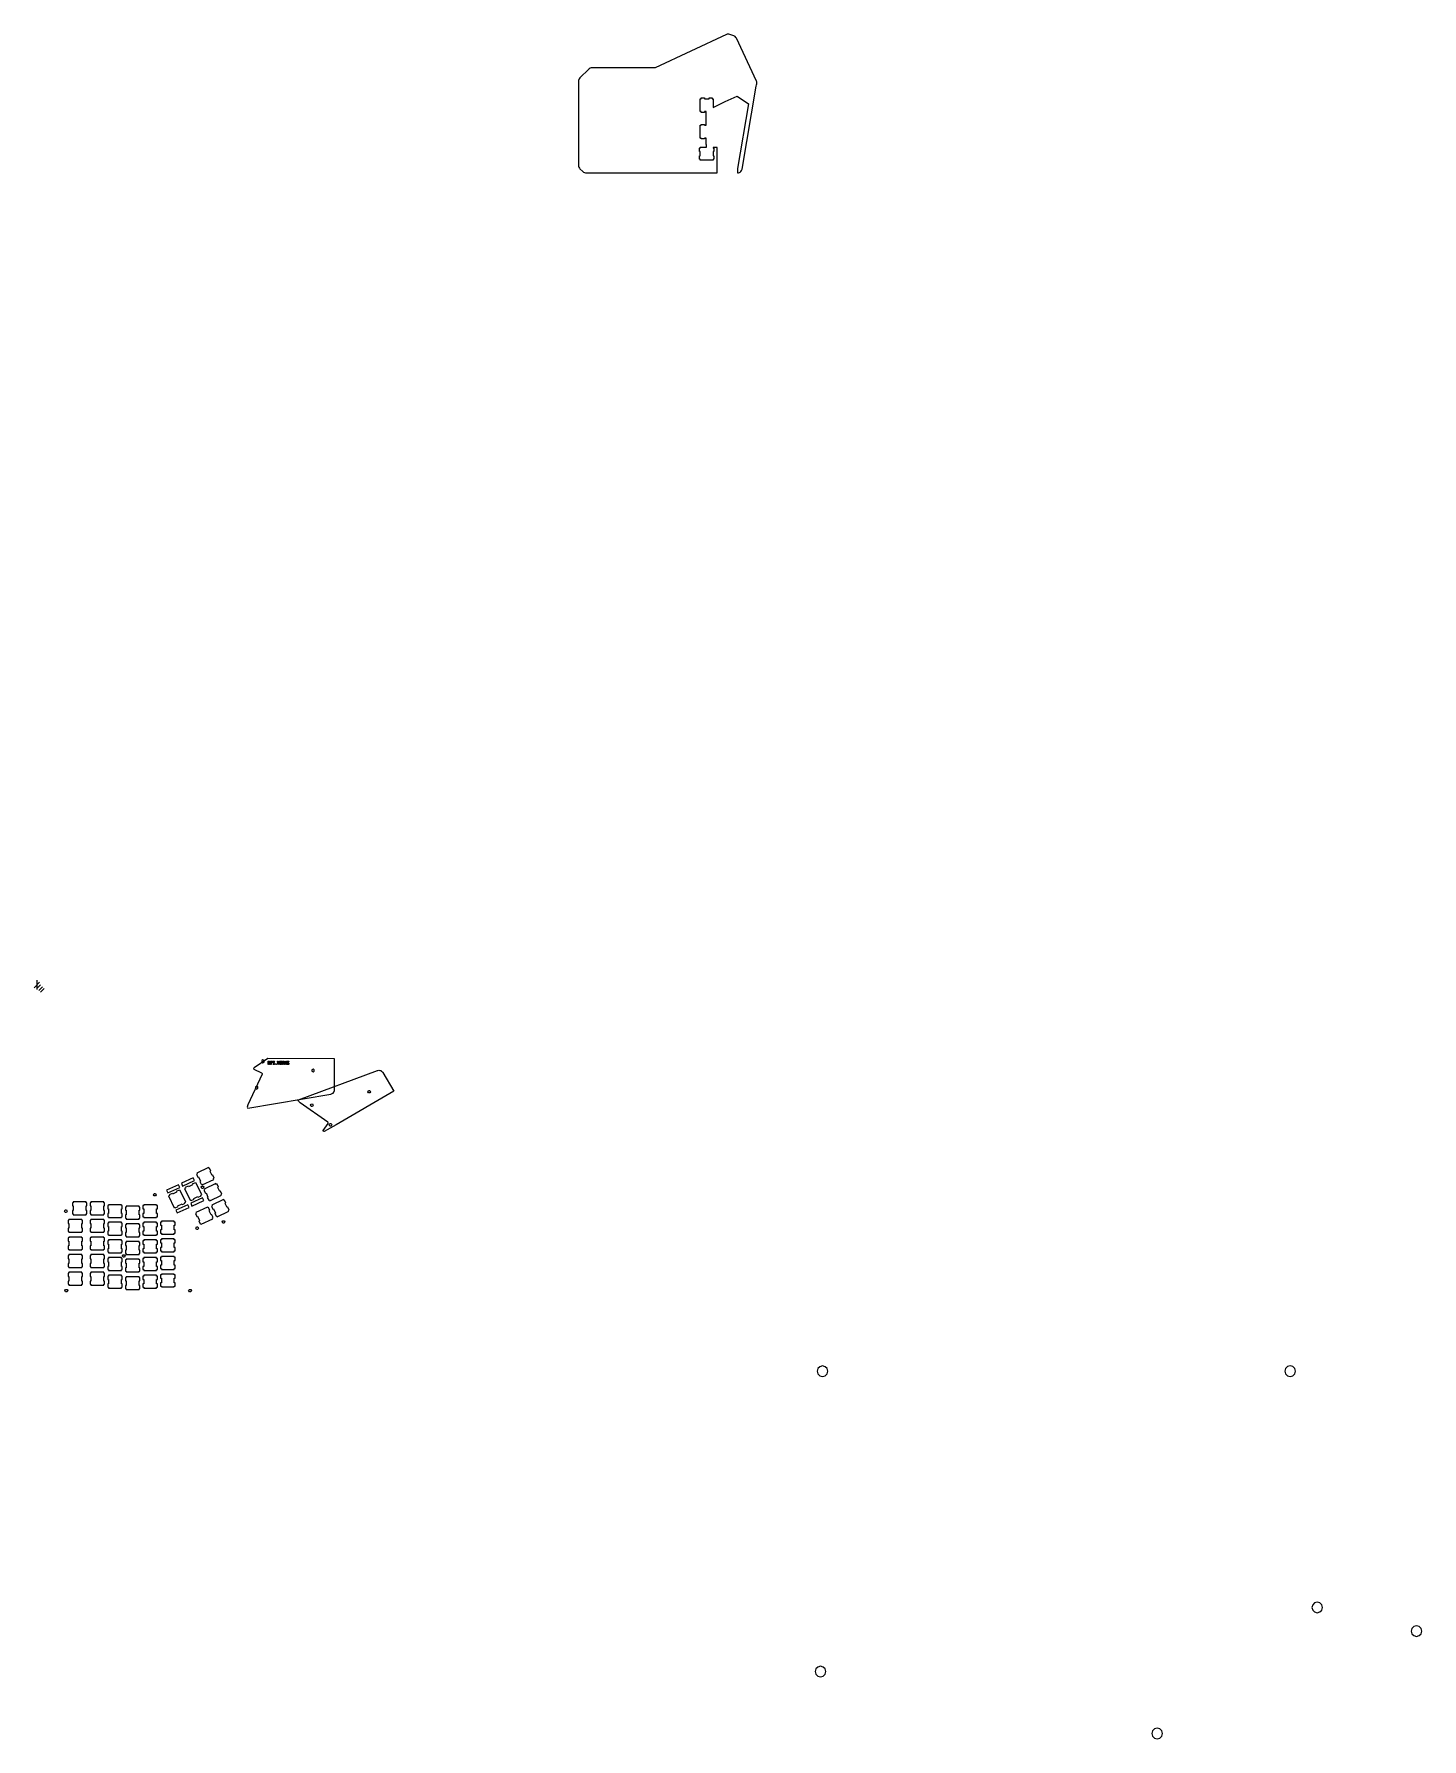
# Model space of a CAD drawing. Extents: x -958 to 423, y -145 to 375.
# Drawn here: x -1 to 423, y -145 to 375 of the extents above.
import ezdxf

# ---------------------------------------------------------------- set-up
doc = ezdxf.new("R2010")
doc.units = 0

msp = doc.modelspace()

# ---------------------------------------------------------------- linework, layer by layer
at = {"layer": 'Layer 1'}
for p, q in [((210.376833, 374.535536), (188.599533, 364.382536)), ((210.376833, 374.535536), (188.599533, 364.382536)), ((210.583345, 374.612832), (210.376833, 374.535536)), ((210.583345, 374.612832), (210.376833, 374.535536)), ((210.873863, 374.664168), (210.583345, 374.612832)), ((210.873863, 374.664168), (210.583345, 374.612832)), ((211.168756, 374.653959), (210.873863, 374.664168)), ((211.168756, 374.653959), (210.873863, 374.664168)), ((211.455044, 374.582934), (211.168756, 374.653959)), ((211.455044, 374.582934), (211.168756, 374.653959)), ((212.645844, 374.15022), (211.455044, 374.582934)), ((212.645844, 374.15022), (211.455044, 374.582934)), ((212.848127, 374.057902), (212.645844, 374.15022)), ((212.848127, 374.057902), (212.645844, 374.15022)), ((213.089788, 373.888871), (212.848127, 374.057902)), ((213.089788, 373.888871), (212.848127, 374.057902)), ((213.29105, 373.673025), (213.089788, 373.888871)), ((213.29105, 373.673025), (213.089788, 373.888871)), ((213.442872, 373.420134), (213.29105, 373.673025)), ((213.442872, 373.420134), (213.29105, 373.673025)), ((219.562562, 360.295934), (213.442872, 373.420134)), ((219.562562, 360.295934), (213.442872, 373.420134)), ((168.541886, 364.113483), (168.373438, 363.969828)), ((168.541886, 364.113483), (168.373438, 363.969828)), ((168.797256, 364.261075), (168.541886, 364.113483)), ((168.797256, 364.261075), (168.541886, 364.113483)), ((169.077857, 364.352227), (168.797256, 364.261075)), ((169.077857, 364.352227), (168.797256, 364.261075)), ((169.371, 364.383), (169.077857, 364.352227)), ((169.371, 364.383), (169.077857, 364.352227)), ((188.599533, 364.382536), (169.371, 364.383)), ((188.599533, 364.382536), (169.371, 364.383)), ((165.271806, 360.28366), (165.271, 334.615)), ((165.271806, 360.28366), (165.271, 334.615)), ((165.289307, 360.50432), (165.271806, 360.28366)), ((165.289307, 360.50432), (165.271806, 360.28366)), ((165.365437, 360.789442), (165.289307, 360.50432)), ((165.365437, 360.789442), (165.289307, 360.50432)), ((165.499466, 361.05225), (165.365437, 360.789442)), ((165.499466, 361.05225), (165.365437, 360.789442)), ((165.684978, 361.281368), (165.499466, 361.05225)), ((165.684978, 361.281368), (165.499466, 361.05225)), ((168.373438, 363.969828), (165.684978, 361.281368)), ((168.373438, 363.969828), (165.684978, 361.281368)), ((219.436554, 358.741545), (219.609669, 359.216554)), ((219.436554, 358.741545), (219.609669, 359.216554)), ((219.64015, 360.088546), (219.562562, 360.295934)), ((219.64015, 360.088546), (219.562562, 360.295934)), ((219.609669, 359.216554), (219.680986, 359.502989)), ((219.609669, 359.216554), (219.680986, 359.502989)), ((219.691341, 359.797882), (219.64015, 360.088546)), ((219.691341, 359.797882), (219.64015, 360.088546)), ((219.680986, 359.502989), (219.691341, 359.797882)), ((219.680986, 359.502989), (219.691341, 359.797882)), ((202.401, 351.007), (202.401, 354.949)), ((202.401, 354.949), (202.677, 354.949)), ((202.401, 351.007), (202.401, 354.949)), ((202.401, 354.949), (202.677, 354.949)), ((202.677, 354.949), (202.677, 355.179)), ((202.677, 355.179), (203.665, 355.179)), ((202.677, 354.949), (202.677, 355.179)), ((202.677, 355.179), (203.665, 355.179)), ((203.665, 355.179), (203.665, 354.949)), ((203.665, 355.179), (203.665, 354.949)), ((203.665, 354.949), (205.079, 354.949)), ((203.665, 354.949), (205.079, 354.949)), ((205.079, 354.949), (205.079, 355.179)), ((205.079, 355.179), (206.067, 355.179)), ((205.079, 354.949), (205.079, 355.179)), ((205.079, 355.179), (206.067, 355.179)), ((206.067, 355.179), (206.067, 354.949)), ((206.067, 355.179), (206.067, 354.949)), ((206.067, 354.949), (206.343, 354.949)), ((206.067, 354.949), (206.343, 354.949)), ((206.343, 354.949), (206.343, 352.253)), ((206.343, 354.949), (206.343, 352.253)), ((206.343, 352.253), (209.990521, 354.058876)), ((206.343, 352.253), (209.990521, 354.058876)), ((209.990521, 354.058876), (213.63016, 355.72799)), ((209.990521, 354.058876), (213.63016, 355.72799)), ((213.63016, 355.72799), (217.087, 353.399)), ((213.63016, 355.72799), (217.087, 353.399)), ((215.150834, 333.482845), (219.436554, 358.741545)), ((215.150834, 333.482845), (219.436554, 358.741545)), ((202.677, 351.007), (202.401, 351.007)), ((202.677, 351.007), (202.401, 351.007)), ((202.677, 350.777), (202.677, 351.007)), ((202.677, 350.777), (202.677, 351.007)), ((203.665, 350.777), (202.677, 350.777)), ((203.665, 350.777), (202.677, 350.777)), ((204.249, 351.007), (203.665, 351.007)), ((203.665, 351.007), (203.665, 350.777)), ((204.249, 351.007), (203.665, 351.007)), ((203.665, 351.007), (203.665, 350.777)), ((204.249, 346.885), (204.249, 351.007)), ((204.249, 346.885), (204.249, 351.007)), ((217.087, 353.399), (213.815, 333.71)), ((217.087, 353.399), (213.815, 333.71)), ((202.401, 342.942), (202.401, 346.885)), ((202.401, 346.885), (202.677, 346.885)), ((202.401, 342.942), (202.401, 346.885)), ((202.401, 346.885), (202.677, 346.885)), ((202.677, 346.885), (202.677, 347.114)), ((202.677, 347.114), (203.665, 347.114)), ((202.677, 346.885), (202.677, 347.114)), ((202.677, 347.114), (203.665, 347.114)), ((203.665, 347.114), (203.665, 346.885)), ((203.665, 347.114), (203.665, 346.885)), ((203.665, 346.885), (204.249, 346.885)), ((203.665, 346.885), (204.249, 346.885)), ((202.171, 338.901), (202.171, 339.888)), ((202.171, 339.888), (202.401, 339.888)), ((202.171, 338.901), (202.171, 339.888)), ((202.171, 339.888), (202.401, 339.888)), ((202.401, 338.901), (202.171, 338.901)), ((202.401, 338.901), (202.171, 338.901)), ((202.677, 342.942), (202.401, 342.942)), ((202.677, 342.942), (202.401, 342.942)), ((202.401, 339.888), (202.401, 340.165)), ((202.401, 340.165), (204.259, 340.165)), ((202.401, 339.888), (202.401, 340.165)), ((202.401, 340.165), (204.259, 340.165)), ((202.401, 337.487), (202.401, 338.901)), ((202.401, 337.487), (202.401, 338.901)), ((202.677, 342.713), (202.677, 342.942)), ((202.677, 342.713), (202.677, 342.942)), ((203.665, 342.713), (202.677, 342.713)), ((203.665, 342.713), (202.677, 342.713)), ((204.249, 342.942), (203.665, 342.942)), ((203.665, 342.942), (203.665, 342.713)), ((204.249, 342.942), (203.665, 342.942)), ((203.665, 342.942), (203.665, 342.713)), ((204.248942, 341.037867), (204.249, 342.942)), ((204.248942, 341.037867), (204.249, 342.942)), ((204.250107, 341.026053), (204.248942, 341.037867)), ((204.250107, 341.026053), (204.248942, 341.037867)), ((204.253751, 341.01497), (204.250107, 341.026053)), ((204.253751, 341.01497), (204.250107, 341.026053)), ((204.259582, 341.004761), (204.253751, 341.01497)), ((204.259582, 341.004761), (204.253751, 341.01497)), ((204.259, 340.165), (204.265564, 340.997906)), ((204.259, 340.165), (204.265564, 340.997906)), ((204.265564, 340.997906), (204.259582, 341.004761)), ((204.265564, 340.997906), (204.259582, 341.004761)), ((207.582, 340.085), (206.343, 340.085)), ((206.343, 340.085), (206.343, 339.888)), ((207.582, 340.085), (206.343, 340.085)), ((206.343, 340.085), (206.343, 339.888)), ((206.343, 339.888), (206.573, 339.888)), ((206.343, 339.888), (206.573, 339.888)), ((206.573, 338.901), (206.343, 338.901)), ((206.343, 338.901), (206.343, 337.487)), ((206.573, 338.901), (206.343, 338.901)), ((206.343, 338.901), (206.343, 337.487)), ((206.573, 339.888), (206.573, 338.901)), ((206.573, 339.888), (206.573, 338.901)), ((207.582, 332.308), (207.582, 340.085)), ((207.582, 332.308), (207.582, 340.085)), ((165.271, 334.615), (165.301773, 334.321711)), ((165.271, 334.615), (165.301773, 334.321711)), ((165.301773, 334.321711), (165.392924, 334.04111)), ((165.301773, 334.321711), (165.392924, 334.04111)), ((165.392924, 334.04111), (165.540517, 333.785594)), ((165.392924, 334.04111), (165.540517, 333.785594)), ((165.540517, 333.785594), (165.684172, 333.617292)), ((165.540517, 333.785594), (165.684172, 333.617292)), ((165.684172, 333.617292), (166.580228, 332.721236)), ((165.684172, 333.617292), (166.580228, 332.721236)), ((202.171, 336.499), (202.171, 337.487)), ((202.171, 337.487), (202.401, 337.487)), ((202.171, 336.499), (202.171, 337.487)), ((202.171, 337.487), (202.401, 337.487)), ((202.401, 336.499), (202.171, 336.499)), ((202.401, 336.499), (202.171, 336.499)), ((202.401, 336.222), (202.401, 336.499)), ((202.401, 336.222), (202.401, 336.499)), ((206.343, 336.222), (202.401, 336.222)), ((206.343, 336.222), (202.401, 336.222)), ((206.343, 337.487), (206.573, 337.487)), ((206.343, 337.487), (206.573, 337.487)), ((206.573, 336.499), (206.343, 336.499)), ((206.343, 336.499), (206.343, 336.222)), ((206.573, 336.499), (206.343, 336.499)), ((206.343, 336.499), (206.343, 336.222)), ((206.573, 337.487), (206.573, 336.499)), ((206.573, 337.487), (206.573, 336.499)), ((213.79254, 333.673831), (213.790792, 333.67281)), ((213.79254, 333.673831), (213.790792, 333.67281)), ((213.790792, 333.67281), (213.791, 332.311)), ((213.790792, 333.67281), (213.791, 332.311)), ((213.80129, 333.681707), (213.79254, 333.673831)), ((213.80129, 333.681707), (213.79254, 333.673831)), ((213.808287, 333.691186), (213.80129, 333.681707)), ((213.808287, 333.691186), (213.80129, 333.681707)), ((213.813103, 333.701979), (213.808287, 333.691186)), ((213.813103, 333.701979), (213.808287, 333.691186)), ((213.815, 333.71), (213.813103, 333.701979)), ((213.815, 333.71), (213.813103, 333.701979)), ((214.589049, 332.577163), (214.80825, 332.774634)), ((214.589049, 332.577163), (214.80825, 332.774634)), ((214.80825, 332.774634), (214.981657, 333.013232)), ((214.80825, 332.774634), (214.981657, 333.013232)), ((214.981657, 333.013232), (215.101685, 333.282749)), ((214.981657, 333.013232), (215.101685, 333.282749)), ((215.101685, 333.282749), (215.150834, 333.482845)), ((215.101685, 333.282749), (215.150834, 333.482845)), ((166.580228, 332.721236), (166.809638, 332.535579)), ((166.580228, 332.721236), (166.809638, 332.535579)), ((166.809638, 332.535579), (167.072446, 332.401696)), ((166.809638, 332.535579), (167.072446, 332.401696)), ((167.072446, 332.401696), (167.357422, 332.325275)), ((167.072446, 332.401696), (167.357422, 332.325275)), ((167.357422, 332.325275), (167.578082, 332.307919)), ((167.357422, 332.325275), (167.578082, 332.307919)), ((167.578082, 332.307919), (207.582, 332.308)), ((167.578082, 332.307919), (207.582, 332.308)), ((213.791, 332.311), (214.052933, 332.338564)), ((213.791, 332.311), (214.052933, 332.338564)), ((214.052933, 332.338564), (214.333533, 332.429716)), ((214.052933, 332.338564), (214.333533, 332.429716)), ((214.333533, 332.429716), (214.589049, 332.577163)), ((214.333533, 332.429716), (214.589049, 332.577163)), ((0.846666, 85.5134), (-0.846666, 83.82)), ((0.846666, 85.5134), (-0.846666, 83.82)), ((0.846666, 85.5134), (-0.846666, 83.82)), ((0, 86.0778), (0, 83.2556)), ((0, 86.0778), (0, 83.2556)), ((0, 86.0778), (0, 83.2556)), ((1.12889, 84.6667), (0, 83.53781)), ((1.12889, 84.6667), (0, 83.53781)), ((1.12889, 84.6667), (0, 83.53781)), ((1.69333, 84.1023), (0.56444, 82.97341)), ((1.69333, 84.1023), (0.56444, 82.97341)), ((1.69333, 84.1023), (0.56444, 82.97341)), ((2.25778, 83.5378), (1.12889, 82.40891)), ((2.25778, 83.5378), (1.12889, 82.40891)), ((2.25778, 83.5378), (1.12889, 82.40891)), ((68.694377, 57.457491), (64.331797, 48.102011)), ((66.3348, 59.3794), (66.118603, 59.184351)), ((66.118603, 59.184351), (66.192749, 58.931954)), ((66.192749, 58.931954), (68.555679, 57.838434)), ((70.467206, 62.202807), (66.3348, 59.3794)), ((68.555679, 57.838434), (68.703895, 57.676678)), ((68.97637, 61.797763), (68.603887, 61.582709)), ((68.603887, 61.582709), (68.603887, 61.152603)), ((68.603887, 61.152603), (68.97637, 60.93755)), ((68.703895, 57.676678), (68.694377, 57.457491)), ((69.348853, 61.58271), (68.97637, 61.797763)), ((68.97637, 60.93755), (69.348853, 61.152604)), ((68.97637, 60.93755), (68.97637, 60.93755)), ((69.348853, 61.152604), (69.348853, 61.58271)), ((70.46777, 62.203936), (70.467206, 62.202807)), ((90.82587, 62.16077), (70.46777, 62.203936)), ((70.588, 60.3803), (70.588, 61.4381)), ((70.588, 61.4381), (70.6369, 61.4381)), ((70.7031, 60.3803), (70.588, 60.3803)), ((70.6369, 61.4381), (70.7477, 61.4381)), ((70.9752, 60.3803), (70.698896, 61.245184)), ((70.698896, 61.245184), (70.698896, 61.170352)), ((70.698896, 61.170352), (70.700307, 61.155962)), ((70.700307, 61.155962), (70.7003, 61.1488)), ((70.7003, 61.1488), (70.7003, 61.1344)), ((70.7003, 61.1344), (70.7003, 61.12)), ((70.7003, 61.12), (70.7003, 61.0855)), ((70.7003, 61.0855), (70.701711, 61.07111)), ((70.701711, 61.07111), (70.7017, 61.0639)), ((70.7017, 61.0639), (70.7017, 61.0495)), ((70.7017, 61.0495), (70.7017, 61.0222)), ((70.7017, 61.0222), (70.7017, 61.0078)), ((70.7017, 61.0078), (70.703111, 60.810647)), ((70.703111, 60.810647), (70.7031, 60.3803)), ((70.7477, 61.4381), (71.024004, 60.573216)), ((71.086, 60.3803), (70.9752, 60.3803)), ((71.019789, 61.007753), (71.0198, 61.4381)), ((71.0212, 60.8106), (71.019789, 61.007753)), ((71.0198, 61.4381), (71.1349, 61.4381)), ((71.021189, 60.74729), (71.0212, 60.7545)), ((71.0226, 60.7329), (71.021189, 60.74729)), ((71.0212, 60.7962), (71.0212, 60.8106)), ((71.0212, 60.7689), (71.0212, 60.7962)), ((71.0212, 60.7545), (71.0212, 60.7689)), ((71.022593, 60.662439), (71.0226, 60.6696)), ((71.024004, 60.648048), (71.022593, 60.662439)), ((71.0226, 60.6984), (71.0226, 60.7329)), ((71.0226, 60.684), (71.0226, 60.6984)), ((71.0226, 60.6696), (71.0226, 60.684)), ((71.024004, 60.573216), (71.024004, 60.648048)), ((71.1349, 60.3803), (71.086, 60.3803)), ((71.1349, 61.4381), (71.1349, 60.3803)), ((71.3507, 60.3803), (71.3507, 61.4381)), ((71.3507, 61.4381), (71.8544, 61.4381)), ((71.4658, 60.3803), (71.3507, 60.3803)), ((71.8544, 61.3344), (71.4658, 61.3344)), ((71.4658, 61.3344), (71.4658, 61.0035)), ((71.4658, 61.0035), (71.7723, 61.0035)), ((71.7723, 60.8998), (71.4658, 60.8998)), ((71.4658, 60.8998), (71.4658, 60.3803)), ((71.7723, 61.0035), (71.7723, 60.8998)), ((71.8544, 61.4381), (71.8544, 61.3344)), ((72.019899, 60.601932), (72.0199, 60.6034)), ((72.060192, 60.475293), (72.019899, 60.601932)), ((72.0199, 60.6034), (72.133587, 60.61923)), ((72.027102, 61.184789), (72.047253, 61.289842)), ((72.06308, 61.042321), (72.027102, 61.184789)), ((72.047253, 61.289842), (72.106254, 61.379064)), ((72.163807, 60.393266), (72.060192, 60.475293)), ((72.158059, 60.931512), (72.06308, 61.042321)), ((72.106254, 61.379064), (72.198357, 61.43231)), ((72.133587, 60.61923), (72.133587, 60.609157)), ((72.133587, 60.609157), (72.156616, 60.534326)), ((72.162327, 61.268244), (72.142177, 61.186217)), ((72.142177, 61.186217), (72.196863, 61.055261)), ((72.156616, 60.534326), (72.218496, 60.486836)), ((72.283258, 60.852362), (72.158059, 60.931512)), ((72.221329, 61.327246), (72.162327, 61.268244)), ((72.2962, 60.3688), (72.163807, 60.393266)), ((72.196863, 61.055261), (72.316305, 60.964599)), ((72.198357, 61.43231), (72.304848, 61.449579)), ((72.218496, 60.486836), (72.296206, 60.472446)), ((72.304796, 61.345955), (72.221329, 61.327246)), ((72.404142, 60.761701), (72.283258, 60.852362)), ((72.401208, 60.384652), (72.296154, 60.368822)), ((72.296154, 60.368822), (72.2962, 60.3688)), ((72.296206, 60.472446), (72.378234, 60.491154)), ((72.382506, 61.331564), (72.304796, 61.345955)), ((72.304848, 61.449579), (72.435805, 61.425116)), ((72.316305, 60.964599), (72.441504, 60.886889)), ((72.378234, 60.491154), (72.438675, 60.548717)), ((72.442946, 61.282636), (72.382506, 61.331564)), ((72.493308, 60.439337), (72.401208, 60.384652)), ((72.458825, 60.632184), (72.404142, 60.761701)), ((72.435805, 61.425116), (72.540856, 61.343089)), ((72.438675, 60.548717), (72.458825, 60.632184)), ((72.441504, 60.886889), (72.537922, 60.774641)), ((72.467415, 61.209243), (72.442946, 61.282636)), ((72.5811, 61.215), (72.467415, 61.19917)), ((72.467415, 61.19917), (72.467415, 61.209243)), ((72.553749, 60.528559), (72.493308, 60.439337)), ((72.537922, 60.774641), (72.5739, 60.633612)), ((72.540856, 61.343089), (72.581149, 61.21645)), ((72.5739, 60.633612), (72.553749, 60.528559)), ((72.581149, 61.21645), (72.5811, 61.215)), ((72.907749, 60.481047), (72.920703, 60.53861)), ((72.920703, 60.423485), (72.907749, 60.481047)), ((72.920703, 60.53861), (72.962435, 60.578905)), ((72.962435, 60.381751), (72.920703, 60.423485)), ((72.962435, 60.578905), (73.02, 60.593295)), ((73.02, 60.3688), (72.962435, 60.381751)), ((73.02, 60.593295), (73.077562, 60.578905)), ((73.077562, 60.381751), (73.02, 60.3688)), ((73.02, 60.3688), (73.02, 60.3688)), ((73.077562, 60.578905), (73.117855, 60.53861)), ((73.117855, 60.423485), (73.077562, 60.381751)), ((73.117855, 60.53861), (73.132248, 60.481047)), ((73.132248, 60.481047), (73.117855, 60.423485)), ((73.466167, 61.173231), (73.4661, 61.4381)), ((73.4661, 61.4381), (73.5813, 61.4381)), ((73.5741, 60.3803), (73.466167, 61.173231)), ((73.653211, 60.3803), (73.5741, 60.3803)), ((73.5813, 61.4381), (73.5813, 61.1733)), ((73.5813, 61.1733), (73.618717, 60.524277)), ((73.618717, 60.524277), (73.699306, 61.015002)), ((73.739554, 60.905563), (73.653211, 60.3803)), ((73.699306, 61.015002), (73.7798, 61.015)), ((73.8259, 60.3803), (73.739554, 60.905563)), ((73.7798, 61.015), (73.860388, 60.524275)), ((73.90507, 60.380369), (73.8259, 60.3803)), ((73.860388, 60.524275), (73.897803, 61.173298)), ((73.897803, 61.173298), (73.8978, 61.4381)), ((73.8978, 61.4381), (74.013, 61.4381)), ((74.013, 61.1733), (73.90507, 60.380369)), ((74.013, 61.4381), (74.013, 61.1733)), ((74.1741, 61.1574), (74.191372, 61.271087)), ((74.174161, 60.660933), (74.1741, 61.1574)), ((74.191433, 60.547246), (74.174161, 60.660933)), ((74.191372, 61.271087), (74.248934, 61.368944)), ((74.248995, 60.447949), (74.191433, 60.547246)), ((74.248934, 61.368944), (74.345352, 61.430824)), ((74.345413, 60.387509), (74.248995, 60.447949)), ((74.29791, 61.227915), (74.289274, 61.1574)), ((74.289274, 61.1574), (74.2893, 60.661)), ((74.2893, 60.661), (74.297936, 60.590485)), ((74.331009, 61.289795), (74.29791, 61.227915)), ((74.297936, 60.590485), (74.331035, 60.527166)), ((74.388571, 61.331528), (74.331009, 61.289795)), ((74.331035, 60.527166), (74.388597, 60.485433)), ((74.345352, 61.430824), (74.459039, 61.449533)), ((74.4591, 60.3688), (74.345413, 60.387509)), ((74.459087, 61.345919), (74.388571, 61.331528)), ((74.388597, 60.485433), (74.459113, 60.472482)), ((74.459039, 61.449533), (74.571287, 61.430824)), ((74.571308, 60.387576), (74.45906, 60.368867)), ((74.45906, 60.368867), (74.4591, 60.3688)), ((74.528161, 61.331528), (74.459087, 61.345919)), ((74.4591, 60.472414), (74.528174, 60.485365)), ((74.459113, 60.472482), (74.4591, 60.472414)), ((74.585726, 61.289795), (74.528161, 61.331528)), ((74.528174, 60.485365), (74.585739, 60.527098)), ((74.571287, 61.430824), (74.667706, 61.368944)), ((74.667727, 60.448017), (74.571308, 60.387576)), ((74.618825, 61.227915), (74.585726, 61.289795)), ((74.585739, 60.527098), (74.618838, 60.590418)), ((74.6289, 61.1574), (74.618825, 61.227915)), ((74.618838, 60.590418), (74.628913, 60.660932)), ((74.628913, 60.660932), (74.6289, 61.1574)), ((74.667706, 61.368944), (74.726707, 61.271087)), ((74.726728, 60.547313), (74.667727, 60.448017)), ((74.726707, 61.271087), (74.743979, 61.1574)), ((74.744, 60.661), (74.726728, 60.547313)), ((74.743979, 61.1574), (74.744, 60.661)), ((74.9052, 60.3803), (74.9052, 61.4381)), ((74.9052, 61.4381), (75.1801, 61.4381)), ((75.0203, 60.3803), (74.9052, 60.3803)), ((75.180062, 61.334407), (75.0203, 61.3344)), ((75.0203, 61.3344), (75.0203, 60.9373)), ((75.0203, 60.9373), (75.180062, 60.937222)), ((75.148367, 60.833609), (75.0203, 60.8336)), ((75.0203, 60.8336), (75.0203, 60.3803)), ((75.3484, 60.3803), (75.148367, 60.833609)), ((75.250578, 61.318577), (75.180062, 61.334407)), ((75.180062, 60.937222), (75.250578, 60.951612)), ((75.1801, 61.4381), (75.295227, 61.417952)), ((75.30814, 61.273965), (75.250578, 61.318577)), ((75.250578, 60.951612), (75.30814, 60.997663)), ((75.295227, 60.855274), (75.275076, 60.848078)), ((75.275076, 60.848078), (75.463595, 60.380379)), ((75.295227, 61.417952), (75.390206, 61.353194)), ((75.390206, 60.920033), (75.295227, 60.855274)), ((75.3398, 61.209207), (75.30814, 61.273965)), ((75.30814, 60.997663), (75.3398, 61.06386)), ((75.348436, 61.135814), (75.3398, 61.209207)), ((75.3398, 61.06386), (75.348436, 61.135814)), ((75.463595, 60.380379), (75.3484, 60.3803)), ((75.390206, 61.353194), (75.446329, 61.25102)), ((75.446329, 61.020768), (75.390206, 60.920033)), ((75.446329, 61.25102), (75.463601, 61.135894)), ((75.463601, 61.135894), (75.446329, 61.020768)), ((75.6247, 60.3803), (75.6247, 61.4381)), ((75.6247, 61.4381), (75.7399, 61.4381)), ((75.7399, 60.3803), (75.6247, 60.3803)), ((75.79745, 60.850878), (75.739888, 60.788997)), ((75.739888, 60.788997), (75.7399, 60.3803)), ((75.7399, 61.4381), (75.7399, 60.9488)), ((75.7399, 60.9488), (75.768681, 60.981899)), ((75.768681, 60.981899), (75.827682, 61.049535)), ((75.863648, 60.925709), (75.79745, 60.850878)), ((75.827682, 61.049535), (75.883808, 61.121489)), ((75.875163, 60.941539), (75.863648, 60.925709)), ((76.068, 60.3803), (75.875163, 60.941539)), ((75.883808, 61.121489), (75.937052, 61.194882)), ((75.937052, 61.194882), (75.985981, 61.271153)), ((75.988833, 61.084088), (75.954295, 61.038037)), ((75.954295, 61.038037), (76.183109, 60.38038)), ((75.985981, 61.271153), (76.029152, 61.350302)), ((76.047834, 61.166115), (75.988833, 61.084088)), ((76.029152, 61.350302), (76.050742, 61.438086)), ((76.101081, 61.25102), (76.047834, 61.166115)), ((76.050742, 61.438086), (76.1716, 61.4381)), ((76.183109, 60.38038), (76.068, 60.3803)), ((76.148571, 61.340243), (76.101081, 61.25102)), ((76.1716, 61.4381), (76.148571, 61.340243)), ((76.337096, 60.601932), (76.3371, 60.6034)), ((76.377389, 60.475293), (76.337096, 60.601932)), ((76.3371, 60.6034), (76.450787, 60.61923)), ((76.344308, 61.184789), (76.364459, 61.289842)), ((76.380283, 61.042321), (76.344308, 61.184789)), ((76.364459, 61.289842), (76.423463, 61.379064)), ((76.481004, 60.393266), (76.377389, 60.475293)), ((76.475262, 60.931512), (76.380283, 61.042321)), ((76.423463, 61.379064), (76.515563, 61.43231)), ((76.450787, 60.61923), (76.450787, 60.609157)), ((76.450787, 60.609157), (76.473816, 60.534326)), ((76.479525, 61.268244), (76.459375, 61.186217)), ((76.459375, 61.186217), (76.514061, 61.055261)), ((76.473816, 60.534326), (76.535696, 60.486836)), ((76.600461, 60.852362), (76.475262, 60.931512)), ((76.538527, 61.327246), (76.479525, 61.268244)), ((76.6134, 60.3688), (76.481004, 60.393266)), ((76.514061, 61.055261), (76.633503, 60.964599)), ((76.515563, 61.43231), (76.622054, 61.449579)), ((76.535696, 60.486836), (76.613409, 60.472446)), ((76.621994, 61.345955), (76.538527, 61.327246)), ((76.721345, 60.761701), (76.600461, 60.852362)), ((76.718406, 60.384652), (76.613355, 60.368822)), ((76.613355, 60.368822), (76.6134, 60.3688)), ((76.613409, 60.472446), (76.695434, 60.491154)), ((76.699704, 61.331564), (76.621994, 61.345955)), ((76.622054, 61.449579), (76.753011, 61.425116)), ((76.633503, 60.964599), (76.758702, 60.886889)), ((76.695434, 60.491154), (76.755877, 60.548717)), ((76.760144, 61.282636), (76.699704, 61.331564)), ((76.810507, 60.439337), (76.718406, 60.384652)), ((76.776028, 60.632184), (76.721345, 60.761701)), ((76.753011, 61.425116), (76.858062, 61.343089)), ((76.755877, 60.548717), (76.776028, 60.632184)), ((76.758702, 60.886889), (76.85512, 60.774641)), ((76.784613, 61.209243), (76.760144, 61.282636)), ((76.8983, 61.215), (76.784613, 61.19917)), ((76.784613, 61.19917), (76.784613, 61.209243)), ((76.870947, 60.528559), (76.810507, 60.439337)), ((76.85512, 60.774641), (76.891098, 60.633612)), ((76.858062, 61.343089), (76.898358, 61.21645)), ((76.891098, 60.633612), (76.870947, 60.528559)), ((76.898358, 61.21645), (76.8983, 61.215)), ((79.862489, 49.633798), (103.880089, 58.551608)), ((84.2806, 58.974312), (83.908117, 58.759259)), ((83.908117, 58.759259), (83.908117, 58.329153)), ((83.908117, 58.329153), (84.2806, 58.1141)), ((84.653083, 58.759259), (84.2806, 58.974312)), ((84.2806, 58.1141), (84.653083, 58.329153)), ((84.2806, 58.1141), (84.2806, 58.1141)), ((84.653083, 58.329153), (84.653083, 58.759259)), ((90.825858, 52.748404), (90.82587, 62.16077)), ((103.880089, 58.551608), (104.077952, 58.609091)), ((104.077952, 58.609091), (104.371373, 58.639904)), ((104.371373, 58.639904), (104.664709, 58.609027)), ((104.664709, 58.609027), (104.94532, 58.517931)), ((104.94532, 58.517931), (105.200773, 58.370371)), ((105.200773, 58.370371), (105.420012, 58.17294)), ((105.420012, 58.17294), (105.574859, 57.959885)), ((105.574859, 57.959885), (105.574295, 57.959603)), ((105.574295, 57.959603), (105.59295, 57.934005)), ((105.59295, 57.934005), (108.88766, 52.22792)), ((67.0651, 53.782055), (66.692069, 53.567191)), ((66.692069, 53.567191), (66.692069, 53.136704)), ((66.692069, 53.136704), (67.0651, 52.92184)), ((67.438131, 53.567191), (67.0651, 53.782055)), ((67.0651, 52.92184), (67.438131, 53.136704)), ((67.0651, 52.92184), (67.0651, 52.92184)), ((67.438131, 53.136704), (67.438131, 53.567191)), ((90.556847, 51.91885), (90.704294, 52.174368)), ((90.704294, 52.174368), (90.795446, 52.454967)), ((90.795446, 52.454967), (90.823019, 52.7169)), ((90.8225, 52.7169), (90.825858, 52.748404)), ((90.823019, 52.7169), (90.8225, 52.7169)), ((108.88766, 52.22792), (91.27856, 42.01152)), ((100.980487, 52.087229), (101.196, 52.4598)), ((101.195693, 51.71448), (100.980487, 52.087229)), ((101.196, 52.4598), (101.626413, 52.460153)), ((101.196, 52.4598), (101.196, 52.4598)), ((101.841619, 52.087404), (101.626106, 51.714833)), ((101.626413, 52.460153), (101.841619, 52.087404)), ((64.331797, 48.102011), (64.156505, 47.370363)), ((64.156505, 47.370363), (64.22056, 47.13679)), ((64.22056, 47.13679), (64.392469, 47.071341)), ((64.392469, 47.071341), (89.651169, 51.357071)), ((79.746338, 49.491164), (79.862489, 49.633798)), ((79.807651, 49.256856), (79.746338, 49.491164)), ((80.325282, 48.710876), (79.807651, 49.256856)), ((88.781132, 42.790076), (80.325282, 48.710876)), ((83.475287, 47.976099), (83.6908, 48.34867)), ((83.690493, 47.60335), (83.475287, 47.976099)), ((84.120906, 47.603703), (83.690493, 47.60335)), ((83.6908, 48.34867), (84.121213, 48.349023)), ((83.6908, 48.34867), (83.6908, 48.34867)), ((84.336419, 47.976274), (84.120906, 47.603703)), ((84.121213, 48.349023), (84.336419, 47.976274)), ((89.651169, 51.357071), (89.851264, 51.40622)), ((89.851264, 51.40622), (90.12078, 51.526246)), ((90.12078, 51.526246), (90.359376, 51.699654)), ((90.359376, 51.699654), (90.556847, 51.91885)), ((101.626106, 51.714833), (101.195693, 51.71448)), ((87.35189, 40.262339), (88.85149, 42.390819)), ((91.277431, 42.012084), (87.698631, 39.945864)), ((88.898969, 42.605013), (88.781132, 42.790076)), ((88.85149, 42.390819), (88.898969, 42.605013)), ((89.138172, 41.989895), (89.35386, 42.3625)), ((89.353437, 41.617046), (89.138172, 41.989895)), ((89.783966, 41.617536), (89.353437, 41.617046)), ((89.35386, 42.3625), (89.784389, 42.36299)), ((89.35386, 42.3625), (89.35386, 42.3625)), ((89.999654, 41.990141), (89.783966, 41.617536)), ((89.784389, 42.36299), (89.999654, 41.990141)), ((91.27856, 42.01152), (91.277431, 42.012084)), ((87.413875, 40.006684), (87.35189, 40.262339)), ((87.698631, 39.945864), (87.413875, 40.006684)), ((48.92233, 27.025614), (48.714445, 26.92884)), ((48.92233, 27.025614), (48.714445, 26.92884)), ((48.714445, 26.92884), (49.131648, 26.033502)), ((48.714445, 26.92884), (49.131648, 26.033502)), ((52.378238, 28.943169), (48.804768, 27.276509)), ((52.378238, 28.943169), (48.804768, 27.276509)), ((48.804768, 27.276509), (48.92233, 27.025614)), ((48.804768, 27.276509), (48.92233, 27.025614)), ((49.131648, 26.033502), (49.339533, 26.130276)), ((49.131648, 26.033502), (49.339533, 26.130276)), ((49.339533, 26.130276), (49.936664, 24.849276)), ((49.339533, 26.130276), (49.936664, 24.849276)), ((52.495084, 28.692274), (52.378238, 28.943169)), ((52.495084, 28.692274), (52.378238, 28.943169)), ((52.702969, 28.789048), (52.495084, 28.692274)), ((52.702969, 28.789048), (52.495084, 28.692274)), ((53.120889, 27.89371), (52.702969, 28.789048)), ((53.120889, 27.89371), (52.702969, 28.789048)), ((52.913004, 27.796936), (53.120889, 27.89371)), ((52.913004, 27.796936), (53.120889, 27.89371)), ((53.510135, 26.515936), (52.913004, 27.796936)), ((53.510135, 26.515936), (52.913004, 27.796936)), ((53.71802, 26.61271), (53.510135, 26.515936)), ((53.71802, 26.61271), (53.510135, 26.515936)), ((54.135223, 25.717372), (53.71802, 26.61271)), ((54.135223, 25.717372), (53.71802, 26.61271)), ((35.575387, 20.6672), (35.790441, 21.039683)), ((35.575387, 20.6672), (35.790441, 21.039683)), ((35.790441, 21.039683), (36.220547, 21.039683)), ((35.790441, 21.039683), (36.220547, 21.039683)), ((36.220547, 21.039683), (36.4356, 20.6672)), ((36.220547, 21.039683), (36.4356, 20.6672)), ((43.176806, 23.742402), (39.604056, 22.075742)), ((43.176806, 23.742402), (39.604056, 22.075742)), ((39.604056, 22.075742), (39.9976, 21.2313)), ((39.604056, 22.075742), (39.9976, 21.2313)), ((39.9976, 21.2313), (43.57107, 22.89796)), ((39.9976, 21.2313), (43.57107, 22.89796)), ((41.245593, 21.038489), (40.350255, 20.620569)), ((41.245593, 21.038489), (40.350255, 20.620569)), ((41.342367, 20.830604), (41.245593, 21.038489)), ((41.342367, 20.830604), (41.245593, 21.038489)), ((42.623367, 21.427735), (41.342367, 20.830604)), ((42.623367, 21.427735), (41.342367, 20.830604)), ((43.421931, 22.052823), (42.526593, 21.63562)), ((43.421931, 22.052823), (42.526593, 21.63562)), ((42.526593, 21.63562), (42.623367, 21.427735)), ((42.526593, 21.63562), (42.623367, 21.427735)), ((43.57107, 22.89796), (43.176806, 23.742402)), ((43.57107, 22.89796), (43.176806, 23.742402)), ((43.518705, 21.844938), (43.421931, 22.052823)), ((43.518705, 21.844938), (43.421931, 22.052823)), ((43.7696, 21.9625), (43.518705, 21.844938)), ((43.7696, 21.9625), (43.518705, 21.844938)), ((45.43626, 18.38903), (43.7696, 21.9625)), ((45.43626, 18.38903), (43.7696, 21.9625)), ((47.6592, 25.8328), (44.08645, 24.16685)), ((47.6592, 25.8328), (44.08645, 24.16685)), ((44.08645, 24.16685), (44.479997, 23.322408)), ((44.08645, 24.16685), (44.479997, 23.322408)), ((44.479997, 23.322408), (48.053467, 24.988358)), ((44.479997, 23.322408), (48.053467, 24.988358)), ((45.319429, 22.685084), (45.068534, 22.568238)), ((45.319429, 22.685084), (45.068534, 22.568238)), ((45.068534, 22.568238), (46.735194, 18.994768)), ((45.068534, 22.568238), (46.735194, 18.994768)), ((46.117993, 23.310889), (45.222655, 22.892969)), ((46.117993, 23.310889), (45.222655, 22.892969)), ((45.222655, 22.892969), (45.319429, 22.685084)), ((45.222655, 22.892969), (45.319429, 22.685084)), ((46.214767, 23.103004), (46.117993, 23.310889)), ((46.214767, 23.103004), (46.117993, 23.310889)), ((47.495767, 23.700135), (46.214767, 23.103004)), ((47.495767, 23.700135), (46.214767, 23.103004)), ((48.294331, 24.325223), (47.398993, 23.90802)), ((48.294331, 24.325223), (47.398993, 23.90802)), ((47.398993, 23.90802), (47.495767, 23.700135)), ((47.398993, 23.90802), (47.495767, 23.700135)), ((48.053467, 24.988358), (47.6592, 25.8328)), ((48.053467, 24.988358), (47.6592, 25.8328)), ((48.391105, 24.117338), (48.294331, 24.325223)), ((48.391105, 24.117338), (48.294331, 24.325223)), ((48.642, 24.2349), (48.391105, 24.117338)), ((48.642, 24.2349), (48.391105, 24.117338)), ((50.30866, 20.66143), (48.642, 24.2349)), ((50.30866, 20.66143), (48.642, 24.2349)), ((49.936664, 24.849276), (49.728779, 24.752502)), ((49.936664, 24.849276), (49.728779, 24.752502)), ((49.728779, 24.752502), (50.146699, 23.857164)), ((49.728779, 24.752502), (50.146699, 23.857164)), ((50.120188, 22.9467), (50.335241, 23.319183)), ((50.120188, 22.9467), (50.335241, 23.319183)), ((50.335241, 22.574217), (50.120188, 22.9467)), ((50.335241, 22.574217), (50.120188, 22.9467)), ((50.146699, 23.857164), (50.354584, 23.953938)), ((50.146699, 23.857164), (50.354584, 23.953938)), ((50.335241, 23.319183), (50.765347, 23.319183)), ((50.335241, 23.319183), (50.765347, 23.319183)), ((50.765347, 22.574217), (50.335241, 22.574217)), ((50.765347, 22.574217), (50.335241, 22.574217)), ((50.354584, 23.953938), (50.47143, 23.703043)), ((50.354584, 23.953938), (50.47143, 23.703043)), ((50.47143, 23.703043), (54.0449, 25.3697)), ((50.47143, 23.703043), (54.0449, 25.3697)), ((50.765347, 23.319183), (50.9804, 22.9467)), ((50.765347, 23.319183), (50.9804, 22.9467)), ((50.9804, 22.9467), (50.765347, 22.574217)), ((50.9804, 22.9467), (50.765347, 22.574217)), ((50.9804, 22.9467), (50.9804, 22.9467)), ((50.9804, 22.9467), (50.9804, 22.9467)), ((51.19473, 22.152511), (50.986845, 22.055737)), ((51.19473, 22.152511), (50.986845, 22.055737)), ((50.986845, 22.055737), (51.404048, 21.160399)), ((50.986845, 22.055737), (51.404048, 21.160399)), ((54.650638, 24.070066), (51.077168, 22.403406)), ((54.650638, 24.070066), (51.077168, 22.403406)), ((51.077168, 22.403406), (51.19473, 22.152511)), ((51.077168, 22.403406), (51.19473, 22.152511)), ((51.404048, 21.160399), (51.611933, 21.257173)), ((51.404048, 21.160399), (51.611933, 21.257173)), ((51.611933, 21.257173), (52.209064, 19.976173)), ((51.611933, 21.257173), (52.209064, 19.976173)), ((53.927338, 25.620598), (54.135223, 25.717372)), ((53.927338, 25.620598), (54.135223, 25.717372)), ((54.0449, 25.3697), (53.927338, 25.620598)), ((54.0449, 25.3697), (53.927338, 25.620598)), ((54.767484, 23.819171), (54.650638, 24.070066)), ((54.767484, 23.819171), (54.650638, 24.070066)), ((54.975369, 23.915945), (54.767484, 23.819171)), ((54.975369, 23.915945), (54.767484, 23.819171)), ((55.393289, 23.020607), (54.975369, 23.915945)), ((55.393289, 23.020607), (54.975369, 23.915945)), ((55.185404, 22.923833), (55.393289, 23.020607)), ((55.185404, 22.923833), (55.393289, 23.020607)), ((55.782535, 21.642833), (55.185404, 22.923833)), ((55.782535, 21.642833), (55.185404, 22.923833)), ((55.99042, 21.739607), (55.782535, 21.642833)), ((55.99042, 21.739607), (55.782535, 21.642833)), ((56.407623, 20.844269), (55.99042, 21.739607)), ((56.407623, 20.844269), (55.99042, 21.739607)), ((56.199738, 20.747495), (56.407623, 20.844269)), ((56.199738, 20.747495), (56.407623, 20.844269)), ((8.385518, 15.6708), (8.600571, 16.043283)), ((8.385518, 15.6708), (8.600571, 16.043283)), ((8.60057, 15.298317), (8.385518, 15.6708)), ((8.60057, 15.298317), (8.385518, 15.6708)), ((8.600571, 16.043283), (9.030677, 16.043283)), ((8.600571, 16.043283), (9.030677, 16.043283)), ((9.030677, 16.043283), (9.24573, 15.6708)), ((9.030677, 16.043283), (9.24573, 15.6708)), ((9.24573, 15.6708), (9.030677, 15.298317)), ((9.24573, 15.6708), (9.030677, 15.298317)), ((9.24573, 15.6708), (9.24573, 15.6708)), ((9.24573, 15.6708), (9.24573, 15.6708)), ((11.1024, 18.2536), (10.873, 18.2536)), ((10.873, 18.2536), (10.873, 17.2657)), ((11.1024, 18.2536), (10.873, 18.2536)), ((10.873, 18.2536), (10.873, 17.2657)), ((10.873, 17.2657), (11.1024, 17.2657)), ((10.873, 17.2657), (11.1024, 17.2657)), ((11.1024, 15.8521), (10.873, 15.8521)), ((10.873, 15.8521), (10.873, 14.8643)), ((11.1024, 15.8521), (10.873, 15.8521)), ((10.873, 15.8521), (10.873, 14.8643)), ((15.045, 18.5303), (11.1024, 18.5303)), ((11.1024, 18.5303), (11.1024, 18.2536)), ((15.045, 18.5303), (11.1024, 18.5303)), ((11.1024, 18.5303), (11.1024, 18.2536)), ((11.1024, 17.2657), (11.1024, 15.8521)), ((11.1024, 17.2657), (11.1024, 15.8521)), ((15.045, 18.2536), (15.045, 18.5303)), ((15.045, 18.2536), (15.045, 18.5303)), ((15.2744, 18.2536), (15.045, 18.2536)), ((15.2744, 18.2536), (15.045, 18.2536)), ((15.045, 15.8521), (15.045, 17.2657)), ((15.045, 17.2657), (15.2744, 17.2657)), ((15.045, 15.8521), (15.045, 17.2657)), ((15.045, 17.2657), (15.2744, 17.2657)), ((15.2744, 15.8521), (15.045, 15.8521)), ((15.2744, 15.8521), (15.045, 15.8521)), ((15.2744, 17.2657), (15.2744, 18.2536)), ((15.2744, 17.2657), (15.2744, 18.2536)), ((15.2744, 14.8643), (15.2744, 15.8521)), ((15.2744, 14.8643), (15.2744, 15.8521)), ((16.4787, 18.2536), (16.2493, 18.2536)), ((16.2493, 18.2536), (16.2493, 17.2657)), ((16.4787, 18.2536), (16.2493, 18.2536)), ((16.2493, 18.2536), (16.2493, 17.2657)), ((16.2493, 17.2657), (16.4787, 17.2657)), ((16.2493, 17.2657), (16.4787, 17.2657)), ((16.4787, 15.8521), (16.2493, 15.8521)), ((16.2493, 15.8521), (16.2493, 14.8643)), ((16.4787, 15.8521), (16.2493, 15.8521)), ((16.2493, 15.8521), (16.2493, 14.8643)), ((20.4213, 18.5303), (16.4787, 18.5303)), ((16.4787, 18.5303), (16.4787, 18.2536)), ((20.4213, 18.5303), (16.4787, 18.5303)), ((16.4787, 18.5303), (16.4787, 18.2536)), ((16.4787, 17.2657), (16.4787, 15.8521)), ((16.4787, 17.2657), (16.4787, 15.8521)), ((20.4213, 18.2536), (20.4213, 18.5303)), ((20.4213, 18.2536), (20.4213, 18.5303)), ((20.6507, 18.2536), (20.4213, 18.2536)), ((20.6507, 18.2536), (20.4213, 18.2536)), ((20.4213, 15.8521), (20.4213, 17.2657)), ((20.4213, 17.2657), (20.6507, 17.2657)), ((20.4213, 15.8521), (20.4213, 17.2657)), ((20.4213, 17.2657), (20.6507, 17.2657)), ((20.6507, 15.8521), (20.4213, 15.8521)), ((20.6507, 15.8521), (20.4213, 15.8521)), ((20.6507, 17.2657), (20.6507, 18.2536)), ((20.6507, 17.2657), (20.6507, 18.2536)), ((20.6507, 14.8643), (20.6507, 15.8521)), ((20.6507, 14.8643), (20.6507, 15.8521)), ((21.855, 17.3575), (21.6256, 17.3575)), ((21.6256, 17.3575), (21.6256, 16.3697)), ((21.855, 17.3575), (21.6256, 17.3575)), ((21.6256, 17.3575), (21.6256, 16.3697)), ((21.6256, 16.3697), (21.855, 16.3697)), ((21.6256, 16.3697), (21.855, 16.3697)), ((25.7977, 17.6342), (21.855, 17.6342)), ((21.855, 17.6342), (21.855, 17.3575)), ((25.7977, 17.6342), (21.855, 17.6342)), ((21.855, 17.6342), (21.855, 17.3575)), ((21.855, 16.3697), (21.855, 14.9561)), ((21.855, 16.3697), (21.855, 14.9561)), ((25.7977, 17.3575), (25.7977, 17.6342)), ((25.7977, 17.3575), (25.7977, 17.6342)), ((26.027, 17.3575), (25.7977, 17.3575)), ((26.027, 17.3575), (25.7977, 17.3575)), ((25.7977, 14.9561), (25.7977, 16.3697)), ((25.7977, 16.3697), (26.027, 16.3697)), ((25.7977, 14.9561), (25.7977, 16.3697)), ((25.7977, 16.3697), (26.027, 16.3697)), ((26.027, 16.3697), (26.027, 17.3575)), ((26.027, 16.3697), (26.027, 17.3575)), ((27.2313, 16.9066), (27.002, 16.9066)), ((27.002, 16.9066), (27.002, 15.9188)), ((27.2313, 16.9066), (27.002, 16.9066)), ((27.002, 16.9066), (27.002, 15.9188)), ((27.002, 15.9188), (27.2313, 15.9188)), ((27.002, 15.9188), (27.2313, 15.9188)), ((31.174, 17.1833), (27.2313, 17.1833)), ((27.2313, 17.1833), (27.2313, 16.9066)), ((31.174, 17.1833), (27.2313, 17.1833)), ((27.2313, 17.1833), (27.2313, 16.9066)), ((27.2313, 15.9188), (27.2313, 14.5052)), ((27.2313, 15.9188), (27.2313, 14.5052)), ((31.174, 16.9066), (31.174, 17.1833)), ((31.174, 16.9066), (31.174, 17.1833)), ((31.4034, 16.9066), (31.174, 16.9066)), ((31.4034, 16.9066), (31.174, 16.9066)), ((31.174, 14.5052), (31.174, 15.9188)), ((31.174, 15.9188), (31.4034, 15.9188)), ((31.174, 14.5052), (31.174, 15.9188)), ((31.174, 15.9188), (31.4034, 15.9188)), ((31.4034, 15.9188), (31.4034, 16.9066)), ((31.4034, 15.9188), (31.4034, 16.9066)), ((32.6077, 17.3575), (32.3783, 17.3575)), ((32.3783, 17.3575), (32.3783, 16.3697)), ((32.6077, 17.3575), (32.3783, 17.3575)), ((32.3783, 17.3575), (32.3783, 16.3697)), ((32.3783, 16.3697), (32.6077, 16.3697)), ((32.3783, 16.3697), (32.6077, 16.3697)), ((36.5503, 17.6342), (32.6077, 17.6342)), ((32.6077, 17.6342), (32.6077, 17.3575)), ((36.5503, 17.6342), (32.6077, 17.6342)), ((32.6077, 17.6342), (32.6077, 17.3575)), ((32.6077, 16.3697), (32.6077, 14.9561)), ((32.6077, 16.3697), (32.6077, 14.9561)), ((35.79044, 20.294717), (35.575387, 20.6672)), ((35.79044, 20.294717), (35.575387, 20.6672)), ((36.220546, 20.294717), (35.79044, 20.294717)), ((36.220546, 20.294717), (35.79044, 20.294717)), ((36.4356, 20.6672), (36.220546, 20.294717)), ((36.4356, 20.6672), (36.220546, 20.294717)), ((36.4356, 20.6672), (36.4356, 20.6672)), ((36.4356, 20.6672), (36.4356, 20.6672)), ((36.5503, 17.3575), (36.5503, 17.6342)), ((36.5503, 17.3575), (36.5503, 17.6342)), ((36.7797, 17.3575), (36.5503, 17.3575)), ((36.7797, 17.3575), (36.5503, 17.3575)), ((36.5503, 14.9561), (36.5503, 16.3697)), ((36.5503, 16.3697), (36.7797, 16.3697)), ((36.5503, 14.9561), (36.5503, 16.3697)), ((36.5503, 16.3697), (36.7797, 16.3697)), ((36.7797, 16.3697), (36.7797, 17.3575)), ((36.7797, 16.3697), (36.7797, 17.3575)), ((40.447029, 20.412684), (40.196134, 20.295838)), ((40.447029, 20.412684), (40.196134, 20.295838)), ((40.196134, 20.295838), (41.862794, 16.722368)), ((40.196134, 20.295838), (41.862794, 16.722368)), ((40.350255, 20.620569), (40.447029, 20.412684)), ((40.350255, 20.620569), (40.447029, 20.412684)), ((41.862794, 16.722368), (42.113689, 16.83993)), ((41.862794, 16.722368), (42.113689, 16.83993)), ((42.113689, 16.83993), (42.210463, 16.632045)), ((42.113689, 16.83993), (42.210463, 16.632045)), ((42.210463, 16.632045), (43.105801, 17.049248)), ((42.210463, 16.632045), (43.105801, 17.049248)), ((46.024803, 17.634892), (42.451333, 15.968942)), ((46.024803, 17.634892), (42.451333, 15.968942)), ((42.451333, 15.968942), (42.8456, 15.1245)), ((42.451333, 15.968942), (42.8456, 15.1245)), ((42.8456, 15.1245), (46.41835, 16.79045)), ((42.8456, 15.1245), (46.41835, 16.79045)), ((43.009027, 17.257133), (44.290027, 17.854264)), ((43.009027, 17.257133), (44.290027, 17.854264)), ((43.105801, 17.049248), (43.009027, 17.257133)), ((43.105801, 17.049248), (43.009027, 17.257133)), ((44.290027, 17.854264), (44.386801, 17.646379)), ((44.290027, 17.854264), (44.386801, 17.646379)), ((44.386801, 17.646379), (45.282139, 18.064299)), ((44.386801, 17.646379), (45.282139, 18.064299)), ((45.185365, 18.272184), (45.43626, 18.38903)), ((45.185365, 18.272184), (45.43626, 18.38903)), ((45.282139, 18.064299), (45.185365, 18.272184)), ((45.282139, 18.064299), (45.185365, 18.272184)), ((46.41835, 16.79045), (46.024803, 17.634892)), ((46.41835, 16.79045), (46.024803, 17.634892)), ((46.735194, 18.994768), (46.986089, 19.11233)), ((46.735194, 18.994768), (46.986089, 19.11233)), ((50.5073, 19.726), (46.93383, 18.05934)), ((50.5073, 19.726), (46.93383, 18.05934)), ((46.93383, 18.05934), (47.328094, 17.214898)), ((46.93383, 18.05934), (47.328094, 17.214898)), ((46.986089, 19.11233), (47.082863, 18.904445)), ((46.986089, 19.11233), (47.082863, 18.904445)), ((47.082863, 18.904445), (47.978201, 19.321648)), ((47.082863, 18.904445), (47.978201, 19.321648)), ((47.328094, 17.214898), (50.900844, 18.881558)), ((47.328094, 17.214898), (50.900844, 18.881558)), ((47.881427, 19.529533), (49.162427, 20.126664)), ((47.881427, 19.529533), (49.162427, 20.126664)), ((47.978201, 19.321648), (47.881427, 19.529533)), ((47.978201, 19.321648), (47.881427, 19.529533)), ((52.049938, 16.925966), (48.476468, 15.259306)), ((52.049938, 16.925966), (48.476468, 15.259306)), ((49.162427, 20.126664), (49.259201, 19.918779)), ((49.162427, 20.126664), (49.259201, 19.918779)), ((49.259201, 19.918779), (50.154539, 20.336699)), ((49.259201, 19.918779), (50.154539, 20.336699)), ((50.057765, 20.544584), (50.30866, 20.66143)), ((50.057765, 20.544584), (50.30866, 20.66143)), ((50.154539, 20.336699), (50.057765, 20.544584)), ((50.154539, 20.336699), (50.057765, 20.544584)), ((50.900844, 18.881558), (50.5073, 19.726)), ((50.900844, 18.881558), (50.5073, 19.726)), ((52.209064, 19.976173), (52.001179, 19.879399)), ((52.209064, 19.976173), (52.001179, 19.879399)), ((52.001179, 19.879399), (52.419099, 18.984061)), ((52.001179, 19.879399), (52.419099, 18.984061)), ((52.166784, 16.675071), (52.049938, 16.925966)), ((52.166784, 16.675071), (52.049938, 16.925966)), ((52.374669, 16.771845), (52.166784, 16.675071)), ((52.374669, 16.771845), (52.166784, 16.675071)), ((52.792589, 15.876507), (52.374669, 16.771845)), ((52.792589, 15.876507), (52.374669, 16.771845)), ((52.419099, 18.984061), (52.626984, 19.080835)), ((52.419099, 18.984061), (52.626984, 19.080835)), ((52.584704, 15.779733), (52.792589, 15.876507)), ((52.584704, 15.779733), (52.792589, 15.876507)), ((53.181835, 14.498733), (52.584704, 15.779733)), ((53.181835, 14.498733), (52.584704, 15.779733)), ((52.626984, 19.080835), (52.74383, 18.82994)), ((52.626984, 19.080835), (52.74383, 18.82994)), ((52.74383, 18.82994), (56.3173, 20.4966)), ((52.74383, 18.82994), (56.3173, 20.4966)), ((53.46643, 17.280111), (53.258545, 17.183337)), ((53.46643, 17.280111), (53.258545, 17.183337)), ((53.258545, 17.183337), (53.675748, 16.287999)), ((53.258545, 17.183337), (53.675748, 16.287999)), ((56.922338, 19.197666), (53.348868, 17.531006)), ((56.922338, 19.197666), (53.348868, 17.531006)), ((53.348868, 17.531006), (53.46643, 17.280111)), ((53.348868, 17.531006), (53.46643, 17.280111)), ((53.675748, 16.287999), (53.883633, 16.384773)), ((53.675748, 16.287999), (53.883633, 16.384773)), ((53.883633, 16.384773), (54.480764, 15.103773)), ((53.883633, 16.384773), (54.480764, 15.103773)), ((55.01553, 13.95754), (58.589, 15.6242)), ((55.01553, 13.95754), (58.589, 15.6242)), ((56.3173, 20.4966), (56.199738, 20.747495)), ((56.3173, 20.4966), (56.199738, 20.747495)), ((57.039184, 18.946771), (56.922338, 19.197666)), ((57.039184, 18.946771), (56.922338, 19.197666)), ((57.247069, 19.043545), (57.039184, 18.946771)), ((57.247069, 19.043545), (57.039184, 18.946771)), ((57.664989, 18.148207), (57.247069, 19.043545)), ((57.664989, 18.148207), (57.247069, 19.043545)), ((57.457104, 18.051433), (57.664989, 18.148207)), ((57.457104, 18.051433), (57.664989, 18.148207)), ((58.054235, 16.770433), (57.457104, 18.051433)), ((58.054235, 16.770433), (57.457104, 18.051433)), ((58.26212, 16.867207), (58.054235, 16.770433)), ((58.26212, 16.867207), (58.054235, 16.770433)), ((58.679323, 15.971869), (58.26212, 16.867207)), ((58.679323, 15.971869), (58.26212, 16.867207)), ((58.471438, 15.875095), (58.679323, 15.971869)), ((58.471438, 15.875095), (58.679323, 15.971869)), ((58.589, 15.6242), (58.471438, 15.875095)), ((58.589, 15.6242), (58.471438, 15.875095)), ((9.030677, 15.298317), (8.60057, 15.298317)), ((9.030677, 15.298317), (8.60057, 15.298317)), ((9.75827, 12.8772), (9.52888, 12.8772)), ((9.52888, 12.8772), (9.52888, 11.8894)), ((9.75827, 12.8772), (9.52888, 12.8772)), ((9.52888, 12.8772), (9.52888, 11.8894)), ((9.52888, 11.8894), (9.75827, 11.8894)), ((9.52888, 11.8894), (9.75827, 11.8894)), ((9.75827, 10.4758), (9.52888, 10.4758)), ((9.52888, 10.4758), (9.52888, 9.48799)), ((9.75827, 10.4758), (9.52888, 10.4758)), ((9.52888, 10.4758), (9.52888, 9.48799)), ((13.7009, 13.1539), (9.75827, 13.1539)), ((9.75827, 13.1539), (9.75827, 12.8772)), ((13.7009, 13.1539), (9.75827, 13.1539)), ((9.75827, 13.1539), (9.75827, 12.8772)), ((9.75827, 11.8894), (9.75827, 10.4758)), ((9.75827, 11.8894), (9.75827, 10.4758)), ((10.873, 14.8643), (11.1024, 14.8643)), ((10.873, 14.8643), (11.1024, 14.8643)), ((11.1024, 14.8643), (11.1024, 14.5876)), ((11.1024, 14.8643), (11.1024, 14.5876)), ((11.1024, 14.5876), (15.045, 14.5876)), ((11.1024, 14.5876), (15.045, 14.5876)), ((13.7009, 12.8772), (13.7009, 13.1539)), ((13.7009, 12.8772), (13.7009, 13.1539)), ((13.9303, 12.8772), (13.7009, 12.8772)), ((13.9303, 12.8772), (13.7009, 12.8772)), ((13.7009, 10.4758), (13.7009, 11.8894)), ((13.7009, 11.8894), (13.9303, 11.8894)), ((13.7009, 10.4758), (13.7009, 11.8894)), ((13.7009, 11.8894), (13.9303, 11.8894)), ((13.9303, 10.4758), (13.7009, 10.4758)), ((13.9303, 10.4758), (13.7009, 10.4758)), ((13.9303, 11.8894), (13.9303, 12.8772)), ((13.9303, 11.8894), (13.9303, 12.8772)), ((13.9303, 9.48799), (13.9303, 10.4758)), ((13.9303, 9.48799), (13.9303, 10.4758)), ((15.045, 14.5876), (15.045, 14.8643)), ((15.045, 14.8643), (15.2744, 14.8643)), ((15.045, 14.5876), (15.045, 14.8643)), ((15.045, 14.8643), (15.2744, 14.8643)), ((16.2493, 14.8643), (16.4787, 14.8643)), ((16.2493, 14.8643), (16.4787, 14.8643)), ((16.4787, 12.8772), (16.2493, 12.8772)), ((16.2493, 12.8772), (16.2493, 11.8894)), ((16.4787, 12.8772), (16.2493, 12.8772)), ((16.2493, 12.8772), (16.2493, 11.8894)), ((16.2493, 11.8894), (16.4787, 11.8894)), ((16.2493, 11.8894), (16.4787, 11.8894)), ((16.4787, 10.4758), (16.2493, 10.4758)), ((16.2493, 10.4758), (16.2493, 9.48799)), ((16.4787, 10.4758), (16.2493, 10.4758)), ((16.2493, 10.4758), (16.2493, 9.48799)), ((16.4787, 14.8643), (16.4787, 14.5876)), ((16.4787, 14.8643), (16.4787, 14.5876)), ((16.4787, 14.5876), (20.4213, 14.5876)), ((16.4787, 14.5876), (20.4213, 14.5876)), ((20.4213, 13.1539), (16.4787, 13.1539)), ((16.4787, 13.1539), (16.4787, 12.8772)), ((20.4213, 13.1539), (16.4787, 13.1539)), ((16.4787, 13.1539), (16.4787, 12.8772)), ((16.4787, 11.8894), (16.4787, 10.4758)), ((16.4787, 11.8894), (16.4787, 10.4758)), ((20.4213, 14.5876), (20.4213, 14.8643)), ((20.4213, 14.8643), (20.6507, 14.8643)), ((20.4213, 14.5876), (20.4213, 14.8643)), ((20.4213, 14.8643), (20.6507, 14.8643)), ((20.4213, 12.8772), (20.4213, 13.1539)), ((20.4213, 12.8772), (20.4213, 13.1539)), ((20.6507, 12.8772), (20.4213, 12.8772)), ((20.6507, 12.8772), (20.4213, 12.8772)), ((20.4213, 10.4758), (20.4213, 11.8894)), ((20.4213, 11.8894), (20.6507, 11.8894)), ((20.4213, 10.4758), (20.4213, 11.8894)), ((20.4213, 11.8894), (20.6507, 11.8894)), ((20.6507, 10.4758), (20.4213, 10.4758)), ((20.6507, 10.4758), (20.4213, 10.4758)), ((20.6507, 11.8894), (20.6507, 12.8772)), ((20.6507, 11.8894), (20.6507, 12.8772)), ((20.6507, 9.48799), (20.6507, 10.4758)), ((20.6507, 9.48799), (20.6507, 10.4758)), ((21.855, 14.9561), (21.6256, 14.9561)), ((21.6256, 14.9561), (21.6256, 13.9683)), ((21.855, 14.9561), (21.6256, 14.9561)), ((21.6256, 14.9561), (21.6256, 13.9683)), ((21.6256, 13.9683), (21.855, 13.9683)), ((21.6256, 13.9683), (21.855, 13.9683)), ((21.855, 11.9812), (21.6256, 11.9812)), ((21.6256, 11.9812), (21.6256, 10.9934)), ((21.855, 11.9812), (21.6256, 11.9812)), ((21.6256, 11.9812), (21.6256, 10.9934)), ((21.6256, 10.9934), (21.855, 10.9934)), ((21.6256, 10.9934), (21.855, 10.9934)), ((21.855, 13.9683), (21.855, 13.6916)), ((21.855, 13.9683), (21.855, 13.6916)), ((21.855, 13.6916), (25.7977, 13.6916)), ((21.855, 13.6916), (25.7977, 13.6916)), ((25.7977, 12.2579), (21.855, 12.2579)), ((21.855, 12.2579), (21.855, 11.9812)), ((25.7977, 12.2579), (21.855, 12.2579)), ((21.855, 12.2579), (21.855, 11.9812)), ((21.855, 10.9934), (21.855, 9.57975)), ((21.855, 10.9934), (21.855, 9.57975)), ((26.027, 14.9561), (25.7977, 14.9561)), ((26.027, 14.9561), (25.7977, 14.9561)), ((25.7977, 13.6916), (25.7977, 13.9683)), ((25.7977, 13.9683), (26.027, 13.9683)), ((25.7977, 13.6916), (25.7977, 13.9683)), ((25.7977, 13.9683), (26.027, 13.9683)), ((25.7977, 11.9812), (25.7977, 12.2579)), ((25.7977, 11.9812), (25.7977, 12.2579)), ((26.027, 11.9812), (25.7977, 11.9812)), ((26.027, 11.9812), (25.7977, 11.9812)), ((25.7977, 9.57975), (25.7977, 10.9934)), ((25.7977, 10.9934), (26.027, 10.9934)), ((25.7977, 9.57975), (25.7977, 10.9934)), ((25.7977, 10.9934), (26.027, 10.9934)), ((26.027, 13.9683), (26.027, 14.9561)), ((26.027, 13.9683), (26.027, 14.9561)), ((26.027, 10.9934), (26.027, 11.9812)), ((26.027, 10.9934), (26.027, 11.9812)), ((27.2313, 14.5052), (27.002, 14.5052)), ((27.002, 14.5052), (27.002, 13.5174)), ((27.2313, 14.5052), (27.002, 14.5052)), ((27.002, 14.5052), (27.002, 13.5174)), ((27.002, 13.5174), (27.2313, 13.5174)), ((27.002, 13.5174), (27.2313, 13.5174)), ((27.2313, 11.5303), (27.002, 11.5303)), ((27.002, 11.5303), (27.002, 10.5425)), ((27.2313, 11.5303), (27.002, 11.5303)), ((27.002, 11.5303), (27.002, 10.5425)), ((27.002, 10.5425), (27.2313, 10.5425)), ((27.002, 10.5425), (27.2313, 10.5425)), ((27.2313, 13.5174), (27.2313, 13.2407)), ((27.2313, 13.5174), (27.2313, 13.2407)), ((27.2313, 13.2407), (31.174, 13.2407)), ((27.2313, 13.2407), (31.174, 13.2407)), ((31.174, 11.807), (27.2313, 11.807)), ((27.2313, 11.807), (27.2313, 11.5303)), ((31.174, 11.807), (27.2313, 11.807)), ((27.2313, 11.807), (27.2313, 11.5303)), ((27.2313, 10.5425), (27.2313, 9.12885)), ((27.2313, 10.5425), (27.2313, 9.12885)), ((31.4034, 14.5052), (31.174, 14.5052)), ((31.4034, 14.5052), (31.174, 14.5052)), ((31.174, 13.2407), (31.174, 13.5174)), ((31.174, 13.5174), (31.4034, 13.5174)), ((31.174, 13.2407), (31.174, 13.5174)), ((31.174, 13.5174), (31.4034, 13.5174)), ((31.174, 11.5303), (31.174, 11.807)), ((31.174, 11.5303), (31.174, 11.807)), ((31.4034, 11.5303), (31.174, 11.5303)), ((31.4034, 11.5303), (31.174, 11.5303)), ((31.174, 9.12885), (31.174, 10.5425)), ((31.174, 10.5425), (31.4034, 10.5425)), ((31.174, 9.12885), (31.174, 10.5425)), ((31.174, 10.5425), (31.4034, 10.5425)), ((31.4034, 13.5174), (31.4034, 14.5052)), ((31.4034, 13.5174), (31.4034, 14.5052)), ((31.4034, 10.5425), (31.4034, 11.5303)), ((31.4034, 10.5425), (31.4034, 11.5303)), ((32.6077, 14.9561), (32.3783, 14.9561)), ((32.3783, 14.9561), (32.3783, 13.9683)), ((32.6077, 14.9561), (32.3783, 14.9561)), ((32.3783, 14.9561), (32.3783, 13.9683)), ((32.3783, 13.9683), (32.6077, 13.9683)), ((32.3783, 13.9683), (32.6077, 13.9683)), ((32.6077, 11.9812), (32.3783, 11.9812)), ((32.3783, 11.9812), (32.3783, 10.9934)), ((32.6077, 11.9812), (32.3783, 11.9812)), ((32.3783, 11.9812), (32.3783, 10.9934)), ((32.3783, 10.9934), (32.6077, 10.9934)), ((32.3783, 10.9934), (32.6077, 10.9934)), ((32.6077, 13.9683), (32.6077, 13.6916)), ((32.6077, 13.9683), (32.6077, 13.6916)), ((32.6077, 13.6916), (36.5503, 13.6916)), ((32.6077, 13.6916), (36.5503, 13.6916)), ((36.5503, 12.2579), (32.6077, 12.2579)), ((32.6077, 12.2579), (32.6077, 11.9812)), ((36.5503, 12.2579), (32.6077, 12.2579)), ((32.6077, 12.2579), (32.6077, 11.9812)), ((32.6077, 10.9934), (32.6077, 9.57975)), ((32.6077, 10.9934), (32.6077, 9.57975)), ((36.7797, 14.9561), (36.5503, 14.9561)), ((36.7797, 14.9561), (36.5503, 14.9561)), ((36.5503, 13.6916), (36.5503, 13.9683)), ((36.5503, 13.9683), (36.7797, 13.9683)), ((36.5503, 13.6916), (36.5503, 13.9683)), ((36.5503, 13.9683), (36.7797, 13.9683)), ((36.5503, 11.9812), (36.5503, 12.2579)), ((36.5503, 11.9812), (36.5503, 12.2579)), ((36.7797, 11.9812), (36.5503, 11.9812)), ((36.7797, 11.9812), (36.5503, 11.9812)), ((36.5503, 9.57975), (36.5503, 10.9934)), ((36.5503, 10.9934), (36.7797, 10.9934)), ((36.5503, 9.57975), (36.5503, 10.9934)), ((36.5503, 10.9934), (36.7797, 10.9934)), ((36.7797, 13.9683), (36.7797, 14.9561)), ((36.7797, 13.9683), (36.7797, 14.9561)), ((36.7797, 10.9934), (36.7797, 11.9812)), ((36.7797, 10.9934), (36.7797, 11.9812)), ((37.984, 12.3396), (37.7546, 12.3396)), ((37.7546, 12.3396), (37.7546, 11.3518)), ((37.984, 12.3396), (37.7546, 12.3396)), ((37.7546, 12.3396), (37.7546, 11.3518)), ((37.7546, 11.3518), (37.984, 11.3518)), ((37.7546, 11.3518), (37.984, 11.3518)), ((41.9266, 12.6163), (37.984, 12.6163)), ((37.984, 12.6163), (37.984, 12.3396)), ((41.9266, 12.6163), (37.984, 12.6163)), ((37.984, 12.6163), (37.984, 12.3396)), ((37.984, 11.3518), (37.984, 9.93817)), ((37.984, 11.3518), (37.984, 9.93817)), ((41.9266, 12.3396), (41.9266, 12.6163)), ((41.9266, 12.3396), (41.9266, 12.6163)), ((42.156, 12.3396), (41.9266, 12.3396)), ((42.156, 12.3396), (41.9266, 12.3396)), ((41.9266, 9.93817), (41.9266, 11.3518)), ((41.9266, 11.3518), (42.156, 11.3518)), ((41.9266, 9.93817), (41.9266, 11.3518)), ((41.9266, 11.3518), (42.156, 11.3518)), ((42.156, 11.3518), (42.156, 12.3396)), ((42.156, 11.3518), (42.156, 12.3396)), ((48.59403, 15.008411), (48.386145, 14.911637)), ((48.59403, 15.008411), (48.386145, 14.911637)), ((48.386145, 14.911637), (48.803348, 14.016299)), ((48.386145, 14.911637), (48.803348, 14.016299)), ((48.476468, 15.259306), (48.59403, 15.008411)), ((48.476468, 15.259306), (48.59403, 15.008411)), ((48.492888, 10.4808), (48.707941, 10.853283)), ((48.492888, 10.4808), (48.707941, 10.853283)), ((48.70794, 10.108317), (48.492888, 10.4808)), ((48.70794, 10.108317), (48.492888, 10.4808)), ((48.707941, 10.853283), (49.138047, 10.853283)), ((48.707941, 10.853283), (49.138047, 10.853283)), ((48.803348, 14.016299), (49.011233, 14.113073)), ((48.803348, 14.016299), (49.011233, 14.113073)), ((49.011233, 14.113073), (49.608364, 12.832073)), ((49.011233, 14.113073), (49.608364, 12.832073)), ((49.138047, 10.853283), (49.3531, 10.4808)), ((49.138047, 10.853283), (49.3531, 10.4808)), ((49.3531, 10.4808), (49.138047, 10.108317)), ((49.3531, 10.4808), (49.138047, 10.108317)), ((49.3531, 10.4808), (49.3531, 10.4808)), ((49.3531, 10.4808), (49.3531, 10.4808)), ((49.608364, 12.832073), (49.400479, 12.735299)), ((49.608364, 12.832073), (49.400479, 12.735299)), ((49.400479, 12.735299), (49.818399, 11.839961)), ((49.400479, 12.735299), (49.818399, 11.839961)), ((49.818399, 11.839961), (50.026284, 11.936735)), ((49.818399, 11.839961), (50.026284, 11.936735)), ((50.026284, 11.936735), (50.14313, 11.68584)), ((50.026284, 11.936735), (50.14313, 11.68584)), ((50.14313, 11.68584), (53.7166, 13.3525)), ((50.14313, 11.68584), (53.7166, 13.3525)), ((53.38972, 14.595507), (53.181835, 14.498733)), ((53.38972, 14.595507), (53.181835, 14.498733)), ((53.806923, 13.700169), (53.38972, 14.595507)), ((53.806923, 13.700169), (53.38972, 14.595507)), ((53.599038, 13.603395), (53.806923, 13.700169)), ((53.599038, 13.603395), (53.806923, 13.700169)), ((53.7166, 13.3525), (53.599038, 13.603395)), ((53.7166, 13.3525), (53.599038, 13.603395)), ((54.480764, 15.103773), (54.272879, 15.006999)), ((54.480764, 15.103773), (54.272879, 15.006999)), ((54.272879, 15.006999), (54.690799, 14.111661)), ((54.272879, 15.006999), (54.690799, 14.111661)), ((54.690799, 14.111661), (54.898684, 14.208435)), ((54.690799, 14.111661), (54.898684, 14.208435)), ((54.898684, 14.208435), (55.01553, 13.95754)), ((54.898684, 14.208435), (55.01553, 13.95754)), ((56.508588, 12.3921), (56.723641, 12.764583)), ((56.508588, 12.3921), (56.723641, 12.764583)), ((56.723641, 12.019617), (56.508588, 12.3921)), ((56.723641, 12.019617), (56.508588, 12.3921)), ((56.723641, 12.764583), (57.153747, 12.764583)), ((56.723641, 12.764583), (57.153747, 12.764583)), ((57.153747, 12.019617), (56.723641, 12.019617)), ((57.153747, 12.019617), (56.723641, 12.019617)), ((57.153747, 12.764583), (57.3688, 12.3921)), ((57.153747, 12.764583), (57.3688, 12.3921)), ((57.3688, 12.3921), (57.153747, 12.019617)), ((57.3688, 12.3921), (57.153747, 12.019617)), ((57.3688, 12.3921), (57.3688, 12.3921)), ((57.3688, 12.3921), (57.3688, 12.3921)), ((9.52888, 9.48799), (9.75827, 9.48799)), ((9.52888, 9.48799), (9.75827, 9.48799)), ((9.75827, 7.5009), (9.52888, 7.5009)), ((9.52888, 7.5009), (9.52888, 6.51309)), ((9.75827, 7.5009), (9.52888, 7.5009)), ((9.52888, 7.5009), (9.52888, 6.51309)), ((9.52888, 6.51309), (9.75827, 6.51309)), ((9.52888, 6.51309), (9.75827, 6.51309)), ((9.75827, 9.48799), (9.75827, 9.21129)), ((9.75827, 9.48799), (9.75827, 9.21129)), ((9.75827, 9.21129), (13.7009, 9.21129)), ((9.75827, 9.21129), (13.7009, 9.21129)), ((13.7009, 7.7776), (9.75827, 7.7776)), ((9.75827, 7.7776), (9.75827, 7.5009)), ((13.7009, 7.7776), (9.75827, 7.7776)), ((9.75827, 7.7776), (9.75827, 7.5009)), ((9.75827, 6.51309), (9.75827, 5.09948)), ((9.75827, 6.51309), (9.75827, 5.09948)), ((13.7009, 9.21129), (13.7009, 9.48799)), ((13.7009, 9.48799), (13.9303, 9.48799)), ((13.7009, 9.21129), (13.7009, 9.48799)), ((13.7009, 9.48799), (13.9303, 9.48799)), ((13.7009, 7.5009), (13.7009, 7.7776)), ((13.7009, 7.5009), (13.7009, 7.7776)), ((13.9303, 7.5009), (13.7009, 7.5009)), ((13.9303, 7.5009), (13.7009, 7.5009)), ((13.7009, 5.09948), (13.7009, 6.51309)), ((13.7009, 6.51309), (13.9303, 6.51309)), ((13.7009, 5.09948), (13.7009, 6.51309)), ((13.7009, 6.51309), (13.9303, 6.51309)), ((13.9303, 6.51309), (13.9303, 7.5009)), ((13.9303, 6.51309), (13.9303, 7.5009)), ((16.2493, 9.48799), (16.4787, 9.48799)), ((16.2493, 9.48799), (16.4787, 9.48799)), ((16.4787, 7.5009), (16.2493, 7.5009)), ((16.2493, 7.5009), (16.2493, 6.51309)), ((16.4787, 7.5009), (16.2493, 7.5009)), ((16.2493, 7.5009), (16.2493, 6.51309)), ((16.2493, 6.51309), (16.4787, 6.51309)), ((16.2493, 6.51309), (16.4787, 6.51309)), ((16.4787, 9.48799), (16.4787, 9.21129)), ((16.4787, 9.48799), (16.4787, 9.21129)), ((16.4787, 9.21129), (20.4213, 9.21129)), ((16.4787, 9.21129), (20.4213, 9.21129)), ((20.4213, 7.7776), (16.4787, 7.7776)), ((16.4787, 7.7776), (16.4787, 7.5009)), ((20.4213, 7.7776), (16.4787, 7.7776)), ((16.4787, 7.7776), (16.4787, 7.5009)), ((16.4787, 6.51309), (16.4787, 5.09948)), ((16.4787, 6.51309), (16.4787, 5.09948)), ((20.4213, 9.21129), (20.4213, 9.48799)), ((20.4213, 9.48799), (20.6507, 9.48799)), ((20.4213, 9.21129), (20.4213, 9.48799)), ((20.4213, 9.48799), (20.6507, 9.48799)), ((20.4213, 7.5009), (20.4213, 7.7776)), ((20.4213, 7.5009), (20.4213, 7.7776)), ((20.6507, 7.5009), (20.4213, 7.5009)), ((20.6507, 7.5009), (20.4213, 7.5009)), ((20.4213, 5.09948), (20.4213, 6.51309)), ((20.4213, 6.51309), (20.6507, 6.51309)), ((20.4213, 5.09948), (20.4213, 6.51309)), ((20.4213, 6.51309), (20.6507, 6.51309)), ((20.6507, 6.51309), (20.6507, 7.5009)), ((20.6507, 6.51309), (20.6507, 7.5009)), ((21.855, 9.57975), (21.6256, 9.57975)), ((21.6256, 9.57975), (21.6256, 8.59194)), ((21.855, 9.57975), (21.6256, 9.57975)), ((21.6256, 9.57975), (21.6256, 8.59194)), ((21.6256, 8.59194), (21.855, 8.59194)), ((21.6256, 8.59194), (21.855, 8.59194)), ((21.855, 6.60485), (21.6256, 6.60485)), ((21.6256, 6.60485), (21.6256, 5.61704)), ((21.855, 6.60485), (21.6256, 6.60485)), ((21.6256, 6.60485), (21.6256, 5.61704)), ((21.6256, 5.61704), (21.855, 5.61704)), ((21.6256, 5.61704), (21.855, 5.61704)), ((21.855, 8.59194), (21.855, 8.31524)), ((21.855, 8.59194), (21.855, 8.31524)), ((21.855, 8.31524), (25.7977, 8.31524)), ((21.855, 8.31524), (25.7977, 8.31524)), ((25.7977, 6.88155), (21.855, 6.88155)), ((21.855, 6.88155), (21.855, 6.60485)), ((25.7977, 6.88155), (21.855, 6.88155)), ((21.855, 6.88155), (21.855, 6.60485)), ((21.855, 5.61704), (21.855, 4.20342)), ((21.855, 5.61704), (21.855, 4.20342)), ((26.027, 9.57975), (25.7977, 9.57975)), ((26.027, 9.57975), (25.7977, 9.57975)), ((25.7977, 8.31524), (25.7977, 8.59194)), ((25.7977, 8.59194), (26.027, 8.59194)), ((25.7977, 8.31524), (25.7977, 8.59194)), ((25.7977, 8.59194), (26.027, 8.59194)), ((25.7977, 6.60485), (25.7977, 6.88155)), ((25.7977, 6.60485), (25.7977, 6.88155)), ((26.027, 6.60485), (25.7977, 6.60485)), ((26.027, 6.60485), (25.7977, 6.60485)), ((25.7977, 4.20342), (25.7977, 5.61704)), ((25.7977, 5.61704), (26.027, 5.61704)), ((25.7977, 4.20342), (25.7977, 5.61704)), ((25.7977, 5.61704), (26.027, 5.61704)), ((26.027, 8.59194), (26.027, 9.57975)), ((26.027, 8.59194), (26.027, 9.57975)), ((26.027, 5.61704), (26.027, 6.60485)), ((26.027, 5.61704), (26.027, 6.60485)), ((27.2313, 9.12885), (27.002, 9.12885)), ((27.002, 9.12885), (27.002, 8.14104)), ((27.2313, 9.12885), (27.002, 9.12885)), ((27.002, 9.12885), (27.002, 8.14104)), ((27.002, 8.14104), (27.2313, 8.14104)), ((27.002, 8.14104), (27.2313, 8.14104)), ((27.2313, 6.15395), (27.002, 6.15395)), ((27.002, 6.15395), (27.002, 5.16614)), ((27.2313, 6.15395), (27.002, 6.15395)), ((27.002, 6.15395), (27.002, 5.16614)), ((27.2313, 8.14104), (27.2313, 7.86434)), ((27.2313, 8.14104), (27.2313, 7.86434)), ((27.2313, 7.86434), (31.174, 7.86434)), ((27.2313, 7.86434), (31.174, 7.86434)), ((31.174, 6.43065), (27.2313, 6.43065)), ((27.2313, 6.43065), (27.2313, 6.15395)), ((31.174, 6.43065), (27.2313, 6.43065)), ((27.2313, 6.43065), (27.2313, 6.15395)), ((31.4034, 9.12885), (31.174, 9.12885)), ((31.4034, 9.12885), (31.174, 9.12885)), ((31.174, 7.86434), (31.174, 8.14104)), ((31.174, 8.14104), (31.4034, 8.14104)), ((31.174, 7.86434), (31.174, 8.14104)), ((31.174, 8.14104), (31.4034, 8.14104)), ((31.174, 6.15395), (31.174, 6.43065)), ((31.174, 6.15395), (31.174, 6.43065)), ((31.4034, 6.15395), (31.174, 6.15395)), ((31.4034, 6.15395), (31.174, 6.15395)), ((31.4034, 8.14104), (31.4034, 9.12885)), ((31.4034, 8.14104), (31.4034, 9.12885)), ((31.4034, 5.16614), (31.4034, 6.15395)), ((31.4034, 5.16614), (31.4034, 6.15395)), ((32.6077, 9.57975), (32.3783, 9.57975)), ((32.3783, 9.57975), (32.3783, 8.59194)), ((32.6077, 9.57975), (32.3783, 9.57975)), ((32.3783, 9.57975), (32.3783, 8.59194)), ((32.3783, 8.59194), (32.6077, 8.59194)), ((32.3783, 8.59194), (32.6077, 8.59194)), ((32.6077, 6.60485), (32.3783, 6.60485)), ((32.3783, 6.60485), (32.3783, 5.61704)), ((32.6077, 6.60485), (32.3783, 6.60485)), ((32.3783, 6.60485), (32.3783, 5.61704)), ((32.3783, 5.61704), (32.6077, 5.61704)), ((32.3783, 5.61704), (32.6077, 5.61704)), ((32.6077, 8.59194), (32.6077, 8.31524)), ((32.6077, 8.59194), (32.6077, 8.31524)), ((32.6077, 8.31524), (36.5503, 8.31524)), ((32.6077, 8.31524), (36.5503, 8.31524)), ((36.5503, 6.88155), (32.6077, 6.88155)), ((32.6077, 6.88155), (32.6077, 6.60485)), ((36.5503, 6.88155), (32.6077, 6.88155)), ((32.6077, 6.88155), (32.6077, 6.60485)), ((32.6077, 5.61704), (32.6077, 4.20342)), ((32.6077, 5.61704), (32.6077, 4.20342)), ((36.7797, 9.57975), (36.5503, 9.57975)), ((36.7797, 9.57975), (36.5503, 9.57975)), ((36.5503, 8.31524), (36.5503, 8.59194)), ((36.5503, 8.59194), (36.7797, 8.59194)), ((36.5503, 8.31524), (36.5503, 8.59194)), ((36.5503, 8.59194), (36.7797, 8.59194)), ((36.5503, 6.60485), (36.5503, 6.88155)), ((36.5503, 6.60485), (36.5503, 6.88155)), ((36.7797, 6.60485), (36.5503, 6.60485)), ((36.7797, 6.60485), (36.5503, 6.60485)), ((36.5503, 4.20342), (36.5503, 5.61704)), ((36.5503, 5.61704), (36.7797, 5.61704)), ((36.5503, 4.20342), (36.5503, 5.61704)), ((36.5503, 5.61704), (36.7797, 5.61704)), ((36.7797, 8.59194), (36.7797, 9.57975)), ((36.7797, 8.59194), (36.7797, 9.57975)), ((36.7797, 5.61704), (36.7797, 6.60485)), ((36.7797, 5.61704), (36.7797, 6.60485)), ((37.984, 9.93817), (37.7546, 9.93817)), ((37.7546, 9.93817), (37.7546, 8.95036)), ((37.984, 9.93817), (37.7546, 9.93817)), ((37.7546, 9.93817), (37.7546, 8.95036)), ((37.7546, 8.95036), (37.984, 8.95036)), ((37.7546, 8.95036), (37.984, 8.95036)), ((37.984, 6.96327), (37.7546, 6.96327)), ((37.7546, 6.96327), (37.7546, 5.97546)), ((37.984, 6.96327), (37.7546, 6.96327)), ((37.7546, 6.96327), (37.7546, 5.97546)), ((37.7546, 5.97546), (37.984, 5.97546)), ((37.7546, 5.97546), (37.984, 5.97546)), ((37.984, 8.95036), (37.984, 8.67366)), ((37.984, 8.95036), (37.984, 8.67366)), ((37.984, 8.67366), (41.9266, 8.67366)), ((37.984, 8.67366), (41.9266, 8.67366)), ((41.9266, 7.23997), (37.984, 7.23997)), ((37.984, 7.23997), (37.984, 6.96327)), ((41.9266, 7.23997), (37.984, 7.23997)), ((37.984, 7.23997), (37.984, 6.96327)), ((37.984, 5.97546), (37.984, 4.56184)), ((37.984, 5.97546), (37.984, 4.56184)), ((42.156, 9.93817), (41.9266, 9.93817)), ((42.156, 9.93817), (41.9266, 9.93817)), ((41.9266, 8.67366), (41.9266, 8.95036)), ((41.9266, 8.95036), (42.156, 8.95036)), ((41.9266, 8.67366), (41.9266, 8.95036)), ((41.9266, 8.95036), (42.156, 8.95036)), ((41.9266, 6.96327), (41.9266, 7.23997)), ((41.9266, 6.96327), (41.9266, 7.23997)), ((42.156, 6.96327), (41.9266, 6.96327)), ((42.156, 6.96327), (41.9266, 6.96327)), ((41.9266, 4.56184), (41.9266, 5.97546)), ((41.9266, 5.97546), (42.156, 5.97546)), ((41.9266, 4.56184), (41.9266, 5.97546)), ((41.9266, 5.97546), (42.156, 5.97546)), ((42.156, 8.95036), (42.156, 9.93817)), ((42.156, 8.95036), (42.156, 9.93817)), ((42.156, 5.97546), (42.156, 6.96327)), ((42.156, 5.97546), (42.156, 6.96327)), ((49.138047, 10.108317), (48.70794, 10.108317)), ((49.138047, 10.108317), (48.70794, 10.108317)), ((9.75827, 5.09948), (9.52888, 5.09948)), ((9.52888, 5.09948), (9.52888, 4.11167)), ((9.75827, 5.09948), (9.52888, 5.09948)), ((9.52888, 5.09948), (9.52888, 4.11167)), ((9.52888, 4.11167), (9.75827, 4.11167)), ((9.52888, 4.11167), (9.75827, 4.11167)), ((9.75827, 2.12457), (9.52888, 2.12457)), ((9.52888, 2.12457), (9.52888, 1.13676)), ((9.75827, 2.12457), (9.52888, 2.12457)), ((9.52888, 2.12457), (9.52888, 1.13676)), ((9.52888, 1.13676), (9.75827, 1.13676)), ((9.52888, 1.13676), (9.75827, 1.13676)), ((9.75827, 4.11167), (9.75827, 3.83496)), ((9.75827, 4.11167), (9.75827, 3.83496)), ((9.75827, 3.83496), (13.7009, 3.83496)), ((9.75827, 3.83496), (13.7009, 3.83496)), ((13.7009, 2.40128), (9.75827, 2.40128)), ((9.75827, 2.40128), (9.75827, 2.12457)), ((13.7009, 2.40128), (9.75827, 2.40128)), ((9.75827, 2.40128), (9.75827, 2.12457)), ((9.75827, 1.13676), (9.75827, -0.276853)), ((9.75827, 1.13676), (9.75827, -0.276853)), ((13.9303, 5.09948), (13.7009, 5.09948)), ((13.9303, 5.09948), (13.7009, 5.09948)), ((13.7009, 3.83496), (13.7009, 4.11167)), ((13.7009, 4.11167), (13.9303, 4.11167)), ((13.7009, 3.83496), (13.7009, 4.11167)), ((13.7009, 4.11167), (13.9303, 4.11167)), ((13.7009, 2.12457), (13.7009, 2.40128)), ((13.7009, 2.12457), (13.7009, 2.40128)), ((13.9303, 2.12457), (13.7009, 2.12457)), ((13.9303, 2.12457), (13.7009, 2.12457)), ((13.7009, -0.276853), (13.7009, 1.13676)), ((13.7009, 1.13676), (13.9303, 1.13676)), ((13.7009, -0.276853), (13.7009, 1.13676)), ((13.7009, 1.13676), (13.9303, 1.13676)), ((13.9303, 4.11167), (13.9303, 5.09948)), ((13.9303, 4.11167), (13.9303, 5.09948)), ((13.9303, 1.13676), (13.9303, 2.12457)), ((13.9303, 1.13676), (13.9303, 2.12457)), ((16.4787, 5.09948), (16.2493, 5.09948)), ((16.2493, 5.09948), (16.2493, 4.11167)), ((16.4787, 5.09948), (16.2493, 5.09948)), ((16.2493, 5.09948), (16.2493, 4.11167)), ((16.2493, 4.11167), (16.4787, 4.11167)), ((16.2493, 4.11167), (16.4787, 4.11167)), ((16.4787, 2.12457), (16.2493, 2.12457)), ((16.2493, 2.12457), (16.2493, 1.13676)), ((16.4787, 2.12457), (16.2493, 2.12457)), ((16.2493, 2.12457), (16.2493, 1.13676)), ((16.2493, 1.13676), (16.4787, 1.13676)), ((16.2493, 1.13676), (16.4787, 1.13676)), ((16.4787, 4.11167), (16.4787, 3.83496)), ((16.4787, 4.11167), (16.4787, 3.83496)), ((16.4787, 3.83496), (20.4213, 3.83496)), ((16.4787, 3.83496), (20.4213, 3.83496)), ((20.4213, 2.40128), (16.4787, 2.40128)), ((16.4787, 2.40128), (16.4787, 2.12457)), ((20.4213, 2.40128), (16.4787, 2.40128)), ((16.4787, 2.40128), (16.4787, 2.12457)), ((16.4787, 1.13676), (16.4787, -0.276853)), ((16.4787, 1.13676), (16.4787, -0.276853)), ((20.6507, 5.09948), (20.4213, 5.09948)), ((20.6507, 5.09948), (20.4213, 5.09948)), ((20.4213, 3.83496), (20.4213, 4.11167)), ((20.4213, 4.11167), (20.6507, 4.11167)), ((20.4213, 3.83496), (20.4213, 4.11167)), ((20.4213, 4.11167), (20.6507, 4.11167)), ((20.4213, 2.12457), (20.4213, 2.40128)), ((20.4213, 2.12457), (20.4213, 2.40128)), ((20.6507, 2.12457), (20.4213, 2.12457)), ((20.6507, 2.12457), (20.4213, 2.12457)), ((20.4213, -0.276853), (20.4213, 1.13676)), ((20.4213, 1.13676), (20.6507, 1.13676)), ((20.4213, -0.276853), (20.4213, 1.13676)), ((20.4213, 1.13676), (20.6507, 1.13676)), ((20.6507, 4.11167), (20.6507, 5.09948)), ((20.6507, 4.11167), (20.6507, 5.09948)), ((20.6507, 1.13676), (20.6507, 2.12457)), ((20.6507, 1.13676), (20.6507, 2.12457)), ((21.855, 4.20342), (21.6256, 4.20342)), ((21.6256, 4.20342), (21.6256, 3.21561)), ((21.855, 4.20342), (21.6256, 4.20342)), ((21.6256, 4.20342), (21.6256, 3.21561)), ((21.6256, 3.21561), (21.855, 3.21561)), ((21.6256, 3.21561), (21.855, 3.21561)), ((21.855, 1.22852), (21.6256, 1.22852)), ((21.6256, 1.22852), (21.6256, 0.240708)), ((21.855, 1.22852), (21.6256, 1.22852)), ((21.6256, 1.22852), (21.6256, 0.240708)), ((21.6256, 0.240708), (21.855, 0.240708)), ((21.6256, 0.240708), (21.855, 0.240708)), ((21.855, 3.21561), (21.855, 2.93891)), ((21.855, 3.21561), (21.855, 2.93891)), ((21.855, 2.93891), (25.7977, 2.93891)), ((21.855, 2.93891), (25.7977, 2.93891)), ((25.7977, 1.50522), (21.855, 1.50522)), ((21.855, 1.50522), (21.855, 1.22852)), ((25.7977, 1.50522), (21.855, 1.50522)), ((21.855, 1.50522), (21.855, 1.22852)), ((21.855, 0.240708), (21.855, -1.17291)), ((21.855, 0.240708), (21.855, -1.17291)), ((26.027, 4.20342), (25.7977, 4.20342)), ((26.027, 4.20342), (25.7977, 4.20342)), ((25.7977, 2.93891), (25.7977, 3.21561)), ((25.7977, 3.21561), (26.027, 3.21561)), ((25.7977, 2.93891), (25.7977, 3.21561)), ((25.7977, 3.21561), (26.027, 3.21561)), ((25.7977, 1.22852), (25.7977, 1.50522)), ((25.7977, 1.22852), (25.7977, 1.50522)), ((26.027, 1.22852), (25.7977, 1.22852)), ((26.027, 1.22852), (25.7977, 1.22852)), ((25.7977, -1.17291), (25.7977, 0.240708)), ((25.7977, 0.240708), (26.027, 0.240708)), ((25.7977, -1.17291), (25.7977, 0.240708)), ((25.7977, 0.240708), (26.027, 0.240708)), ((26.027, 3.21561), (26.027, 4.20342)), ((26.027, 3.21561), (26.027, 4.20342)), ((26.027, 0.240708), (26.027, 1.22852)), ((26.027, 0.240708), (26.027, 1.22852)), ((26.091587, 1.99339), (26.306641, 2.365873)), ((26.091587, 1.99339), (26.306641, 2.365873)), ((26.306641, 1.620907), (26.091587, 1.99339)), ((26.306641, 1.620907), (26.091587, 1.99339)), ((26.306641, 2.365873), (26.736747, 2.365873)), ((26.306641, 2.365873), (26.736747, 2.365873)), ((26.736746, 1.620907), (26.306641, 1.620907)), ((26.736746, 1.620907), (26.306641, 1.620907)), ((26.9518, 1.99339), (26.736746, 1.620907)), ((26.9518, 1.99339), (26.736746, 1.620907)), ((26.736747, 2.365873), (26.9518, 1.99339)), ((26.736747, 2.365873), (26.9518, 1.99339)), ((26.9518, 1.99339), (26.9518, 1.99339)), ((26.9518, 1.99339), (26.9518, 1.99339)), ((27.002, 5.16614), (27.2313, 5.16614)), ((27.002, 5.16614), (27.2313, 5.16614)), ((27.2313, 3.75253), (27.002, 3.75253)), ((27.002, 3.75253), (27.002, 2.76472)), ((27.2313, 3.75253), (27.002, 3.75253)), ((27.002, 3.75253), (27.002, 2.76472)), ((27.002, 2.76472), (27.2313, 2.76472)), ((27.002, 2.76472), (27.2313, 2.76472)), ((27.2313, 0.777624), (27.002, 0.777624)), ((27.002, 0.777624), (27.002, -0.210186)), ((27.2313, 0.777624), (27.002, 0.777624)), ((27.002, 0.777624), (27.002, -0.210186)), ((27.2313, 5.16614), (27.2313, 3.75253)), ((27.2313, 5.16614), (27.2313, 3.75253)), ((27.2313, 2.76472), (27.2313, 2.48801)), ((27.2313, 2.76472), (27.2313, 2.48801)), ((27.2313, 2.48801), (31.174, 2.48801)), ((27.2313, 2.48801), (31.174, 2.48801)), ((31.174, 1.05433), (27.2313, 1.05433)), ((27.2313, 1.05433), (27.2313, 0.777624)), ((31.174, 1.05433), (27.2313, 1.05433)), ((27.2313, 1.05433), (27.2313, 0.777624)), ((31.174, 3.75253), (31.174, 5.16614)), ((31.174, 5.16614), (31.4034, 5.16614)), ((31.174, 3.75253), (31.174, 5.16614)), ((31.174, 5.16614), (31.4034, 5.16614)), ((31.4034, 3.75253), (31.174, 3.75253)), ((31.4034, 3.75253), (31.174, 3.75253)), ((31.174, 2.48801), (31.174, 2.76472)), ((31.174, 2.76472), (31.4034, 2.76472)), ((31.174, 2.48801), (31.174, 2.76472)), ((31.174, 2.76472), (31.4034, 2.76472)), ((31.174, 0.777624), (31.174, 1.05433)), ((31.174, 0.777624), (31.174, 1.05433)), ((31.4034, 0.777624), (31.174, 0.777624)), ((31.4034, 0.777624), (31.174, 0.777624)), ((31.4034, 2.76472), (31.4034, 3.75253)), ((31.4034, 2.76472), (31.4034, 3.75253)), ((31.4034, -0.210186), (31.4034, 0.777624)), ((31.4034, -0.210186), (31.4034, 0.777624)), ((32.6077, 4.20342), (32.3783, 4.20342)), ((32.3783, 4.20342), (32.3783, 3.21561)), ((32.6077, 4.20342), (32.3783, 4.20342)), ((32.3783, 4.20342), (32.3783, 3.21561)), ((32.3783, 3.21561), (32.6077, 3.21561)), ((32.3783, 3.21561), (32.6077, 3.21561)), ((32.6077, 1.22852), (32.3783, 1.22852)), ((32.3783, 1.22852), (32.3783, 0.240708)), ((32.6077, 1.22852), (32.3783, 1.22852)), ((32.3783, 1.22852), (32.3783, 0.240708)), ((32.3783, 0.240708), (32.6077, 0.240708)), ((32.3783, 0.240708), (32.6077, 0.240708)), ((32.6077, 3.21561), (32.6077, 2.93891)), ((32.6077, 3.21561), (32.6077, 2.93891)), ((32.6077, 2.93891), (36.5503, 2.93891)), ((32.6077, 2.93891), (36.5503, 2.93891)), ((36.5503, 1.50522), (32.6077, 1.50522)), ((32.6077, 1.50522), (32.6077, 1.22852)), ((36.5503, 1.50522), (32.6077, 1.50522)), ((32.6077, 1.50522), (32.6077, 1.22852)), ((32.6077, 0.240708), (32.6077, -1.17291)), ((32.6077, 0.240708), (32.6077, -1.17291)), ((36.7797, 4.20342), (36.5503, 4.20342)), ((36.7797, 4.20342), (36.5503, 4.20342)), ((36.5503, 2.93891), (36.5503, 3.21561)), ((36.5503, 3.21561), (36.7797, 3.21561)), ((36.5503, 2.93891), (36.5503, 3.21561)), ((36.5503, 3.21561), (36.7797, 3.21561)), ((36.5503, 1.22852), (36.5503, 1.50522)), ((36.5503, 1.22852), (36.5503, 1.50522)), ((36.7797, 1.22852), (36.5503, 1.22852)), ((36.7797, 1.22852), (36.5503, 1.22852)), ((36.5503, -1.17291), (36.5503, 0.240708)), ((36.5503, 0.240708), (36.7797, 0.240708)), ((36.5503, -1.17291), (36.5503, 0.240708)), ((36.5503, 0.240708), (36.7797, 0.240708)), ((36.7797, 3.21561), (36.7797, 4.20342)), ((36.7797, 3.21561), (36.7797, 4.20342)), ((36.7797, 0.240708), (36.7797, 1.22852)), ((36.7797, 0.240708), (36.7797, 1.22852)), ((37.984, 4.56184), (37.7546, 4.56184)), ((37.7546, 4.56184), (37.7546, 3.57403)), ((37.984, 4.56184), (37.7546, 4.56184)), ((37.7546, 4.56184), (37.7546, 3.57403)), ((37.7546, 3.57403), (37.984, 3.57403)), ((37.7546, 3.57403), (37.984, 3.57403)), ((37.984, 1.58694), (37.7546, 1.58694)), ((37.7546, 1.58694), (37.7546, 0.59913)), ((37.984, 1.58694), (37.7546, 1.58694)), ((37.7546, 1.58694), (37.7546, 0.59913)), ((37.7546, 0.59913), (37.984, 0.59913)), ((37.7546, 0.59913), (37.984, 0.59913)), ((37.984, 3.57403), (37.984, 3.29733)), ((37.984, 3.57403), (37.984, 3.29733)), ((37.984, 3.29733), (41.9266, 3.29733)), ((37.984, 3.29733), (41.9266, 3.29733)), ((41.9266, 1.86364), (37.984, 1.86364)), ((37.984, 1.86364), (37.984, 1.58694)), ((41.9266, 1.86364), (37.984, 1.86364)), ((37.984, 1.86364), (37.984, 1.58694)), ((37.984, 0.59913), (37.984, -0.814486)), ((37.984, 0.59913), (37.984, -0.814486)), ((42.156, 4.56184), (41.9266, 4.56184)), ((42.156, 4.56184), (41.9266, 4.56184)), ((41.9266, 3.29733), (41.9266, 3.57403)), ((41.9266, 3.57403), (42.156, 3.57403)), ((41.9266, 3.29733), (41.9266, 3.57403)), ((41.9266, 3.57403), (42.156, 3.57403)), ((41.9266, 1.58694), (41.9266, 1.86364)), ((41.9266, 1.58694), (41.9266, 1.86364)), ((42.156, 1.58694), (41.9266, 1.58694)), ((42.156, 1.58694), (41.9266, 1.58694)), ((41.9266, -0.814486), (41.9266, 0.59913)), ((41.9266, 0.59913), (42.156, 0.59913)), ((41.9266, -0.814486), (41.9266, 0.59913)), ((41.9266, 0.59913), (42.156, 0.59913)), ((42.156, 3.57403), (42.156, 4.56184)), ((42.156, 3.57403), (42.156, 4.56184)), ((42.156, 0.59913), (42.156, 1.58694)), ((42.156, 0.59913), (42.156, 1.58694)), ((9.75827, -0.276853), (9.52888, -0.276853)), ((9.52888, -0.276853), (9.52888, -1.26466)), ((9.75827, -0.276853), (9.52888, -0.276853)), ((9.52888, -0.276853), (9.52888, -1.26466)), ((9.52888, -1.26466), (9.75827, -1.26466)), ((9.52888, -1.26466), (9.75827, -1.26466)), ((9.75827, -3.25104), (9.52888, -3.25104)), ((9.52888, -3.25104), (9.52888, -4.23885)), ((9.75827, -3.25104), (9.52888, -3.25104)), ((9.52888, -3.25104), (9.52888, -4.23885)), ((9.52888, -4.23885), (9.75827, -4.23885)), ((9.52888, -4.23885), (9.75827, -4.23885)), ((9.75827, -1.26466), (9.75827, -1.54137)), ((9.75827, -1.26466), (9.75827, -1.54137)), ((9.75827, -1.54137), (13.7009, -1.54137)), ((9.75827, -1.54137), (13.7009, -1.54137)), ((13.7009, -2.97434), (9.75827, -2.97434)), ((9.75827, -2.97434), (9.75827, -3.25104)), ((13.7009, -2.97434), (9.75827, -2.97434)), ((9.75827, -2.97434), (9.75827, -3.25104)), ((9.75827, -4.23885), (9.75827, -5.65247)), ((9.75827, -4.23885), (9.75827, -5.65247)), ((13.9303, -0.276853), (13.7009, -0.276853)), ((13.9303, -0.276853), (13.7009, -0.276853)), ((13.7009, -1.54137), (13.7009, -1.26466)), ((13.7009, -1.26466), (13.9303, -1.26466)), ((13.7009, -1.54137), (13.7009, -1.26466)), ((13.7009, -1.26466), (13.9303, -1.26466)), ((13.7009, -3.25104), (13.7009, -2.97434)), ((13.7009, -3.25104), (13.7009, -2.97434)), ((13.9303, -3.25104), (13.7009, -3.25104)), ((13.9303, -3.25104), (13.7009, -3.25104)), ((13.7009, -5.65247), (13.7009, -4.23885)), ((13.7009, -4.23885), (13.9303, -4.23885)), ((13.7009, -5.65247), (13.7009, -4.23885)), ((13.7009, -4.23885), (13.9303, -4.23885)), ((13.9303, -1.26466), (13.9303, -0.276853)), ((13.9303, -1.26466), (13.9303, -0.276853)), ((13.9303, -4.23885), (13.9303, -3.25104)), ((13.9303, -4.23885), (13.9303, -3.25104)), ((16.4787, -0.276853), (16.2493, -0.276853)), ((16.2493, -0.276853), (16.2493, -1.26466)), ((16.4787, -0.276853), (16.2493, -0.276853)), ((16.2493, -0.276853), (16.2493, -1.26466)), ((16.2493, -1.26466), (16.4787, -1.26466)), ((16.2493, -1.26466), (16.4787, -1.26466)), ((16.4787, -3.25104), (16.2493, -3.25104)), ((16.2493, -3.25104), (16.2493, -4.23885)), ((16.4787, -3.25104), (16.2493, -3.25104)), ((16.2493, -3.25104), (16.2493, -4.23885)), ((16.2493, -4.23885), (16.4787, -4.23885)), ((16.2493, -4.23885), (16.4787, -4.23885)), ((16.4787, -1.26466), (16.4787, -1.54137)), ((16.4787, -1.26466), (16.4787, -1.54137)), ((16.4787, -1.54137), (20.4213, -1.54137)), ((16.4787, -1.54137), (20.4213, -1.54137)), ((20.4213, -2.97434), (16.4787, -2.97434)), ((16.4787, -2.97434), (16.4787, -3.25104)), ((20.4213, -2.97434), (16.4787, -2.97434)), ((16.4787, -2.97434), (16.4787, -3.25104)), ((16.4787, -4.23885), (16.4787, -5.65247)), ((16.4787, -4.23885), (16.4787, -5.65247)), ((20.6507, -0.276853), (20.4213, -0.276853)), ((20.6507, -0.276853), (20.4213, -0.276853)), ((20.4213, -1.54137), (20.4213, -1.26466)), ((20.4213, -1.26466), (20.6507, -1.26466)), ((20.4213, -1.54137), (20.4213, -1.26466)), ((20.4213, -1.26466), (20.6507, -1.26466)), ((20.4213, -3.25104), (20.4213, -2.97434)), ((20.4213, -3.25104), (20.4213, -2.97434)), ((20.6507, -3.25104), (20.4213, -3.25104)), ((20.6507, -3.25104), (20.4213, -3.25104)), ((20.4213, -5.65247), (20.4213, -4.23885)), ((20.4213, -4.23885), (20.6507, -4.23885)), ((20.4213, -5.65247), (20.4213, -4.23885)), ((20.4213, -4.23885), (20.6507, -4.23885)), ((20.6507, -1.26466), (20.6507, -0.276853)), ((20.6507, -1.26466), (20.6507, -0.276853)), ((20.6507, -4.23885), (20.6507, -3.25104)), ((20.6507, -4.23885), (20.6507, -3.25104)), ((21.855, -1.17291), (21.6256, -1.17291)), ((21.6256, -1.17291), (21.6256, -2.16072)), ((21.855, -1.17291), (21.6256, -1.17291)), ((21.6256, -1.17291), (21.6256, -2.16072)), ((21.6256, -2.16072), (21.855, -2.16072)), ((21.6256, -2.16072), (21.855, -2.16072)), ((21.855, -4.14781), (21.6256, -4.14781)), ((21.6256, -4.14781), (21.6256, -5.13562)), ((21.855, -4.14781), (21.6256, -4.14781)), ((21.6256, -4.14781), (21.6256, -5.13562)), ((21.6256, -5.13562), (21.855, -5.13562)), ((21.6256, -5.13562), (21.855, -5.13562)), ((21.855, -2.16072), (21.855, -2.43742)), ((21.855, -2.16072), (21.855, -2.43742)), ((21.855, -2.43742), (25.7977, -2.43742)), ((21.855, -2.43742), (25.7977, -2.43742)), ((25.7977, -3.87111), (21.855, -3.87111)), ((21.855, -3.87111), (21.855, -4.14781)), ((25.7977, -3.87111), (21.855, -3.87111)), ((21.855, -3.87111), (21.855, -4.14781)), ((21.855, -5.13562), (21.855, -6.54924)), ((21.855, -5.13562), (21.855, -6.54924)), ((26.027, -1.17291), (25.7977, -1.17291)), ((26.027, -1.17291), (25.7977, -1.17291)), ((25.7977, -2.43742), (25.7977, -2.16072)), ((25.7977, -2.16072), (26.027, -2.16072)), ((25.7977, -2.43742), (25.7977, -2.16072)), ((25.7977, -2.16072), (26.027, -2.16072)), ((25.7977, -4.14781), (25.7977, -3.87111)), ((25.7977, -4.14781), (25.7977, -3.87111)), ((26.027, -4.14781), (25.7977, -4.14781)), ((26.027, -4.14781), (25.7977, -4.14781)), ((25.7977, -6.54924), (25.7977, -5.13562)), ((25.7977, -5.13562), (26.027, -5.13562)), ((25.7977, -6.54924), (25.7977, -5.13562)), ((25.7977, -5.13562), (26.027, -5.13562)), ((26.027, -2.16072), (26.027, -1.17291)), ((26.027, -2.16072), (26.027, -1.17291)), ((26.027, -5.13562), (26.027, -4.14781)), ((26.027, -5.13562), (26.027, -4.14781)), ((27.002, -0.210186), (27.2313, -0.210186)), ((27.002, -0.210186), (27.2313, -0.210186)), ((27.2313, -1.6238), (27.002, -1.6238)), ((27.002, -1.6238), (27.002, -2.61161)), ((27.2313, -1.6238), (27.002, -1.6238)), ((27.002, -1.6238), (27.002, -2.61161)), ((27.002, -2.61161), (27.2313, -2.61161)), ((27.002, -2.61161), (27.2313, -2.61161)), ((27.2313, -4.5987), (27.002, -4.5987)), ((27.002, -4.5987), (27.002, -5.58652)), ((27.2313, -4.5987), (27.002, -4.5987)), ((27.002, -4.5987), (27.002, -5.58652)), ((27.2313, -0.210186), (27.2313, -1.6238)), ((27.2313, -0.210186), (27.2313, -1.6238)), ((27.2313, -2.61161), (27.2313, -2.88832)), ((27.2313, -2.61161), (27.2313, -2.88832)), ((27.2313, -2.88832), (31.174, -2.88832)), ((27.2313, -2.88832), (31.174, -2.88832)), ((31.174, -4.322), (27.2313, -4.322)), ((27.2313, -4.322), (27.2313, -4.5987)), ((31.174, -4.322), (27.2313, -4.322)), ((27.2313, -4.322), (27.2313, -4.5987)), ((31.174, -1.6238), (31.174, -0.210186)), ((31.174, -0.210186), (31.4034, -0.210186)), ((31.174, -1.6238), (31.174, -0.210186)), ((31.174, -0.210186), (31.4034, -0.210186)), ((31.4034, -1.6238), (31.174, -1.6238)), ((31.4034, -1.6238), (31.174, -1.6238)), ((31.174, -2.88832), (31.174, -2.61161)), ((31.174, -2.61161), (31.4034, -2.61161)), ((31.174, -2.88832), (31.174, -2.61161)), ((31.174, -2.61161), (31.4034, -2.61161)), ((31.174, -4.5987), (31.174, -4.322)), ((31.174, -4.5987), (31.174, -4.322)), ((31.4034, -4.5987), (31.174, -4.5987)), ((31.4034, -4.5987), (31.174, -4.5987)), ((31.4034, -2.61161), (31.4034, -1.6238)), ((31.4034, -2.61161), (31.4034, -1.6238)), ((31.4034, -5.58652), (31.4034, -4.5987)), ((31.4034, -5.58652), (31.4034, -4.5987)), ((32.6077, -1.17291), (32.3783, -1.17291)), ((32.3783, -1.17291), (32.3783, -2.16072)), ((32.6077, -1.17291), (32.3783, -1.17291)), ((32.3783, -1.17291), (32.3783, -2.16072)), ((32.3783, -2.16072), (32.6077, -2.16072)), ((32.3783, -2.16072), (32.6077, -2.16072)), ((32.6077, -4.14781), (32.3783, -4.14781)), ((32.3783, -4.14781), (32.3783, -5.13562)), ((32.6077, -4.14781), (32.3783, -4.14781)), ((32.3783, -4.14781), (32.3783, -5.13562)), ((32.3783, -5.13562), (32.6077, -5.13562)), ((32.3783, -5.13562), (32.6077, -5.13562)), ((32.6077, -2.16072), (32.6077, -2.43742)), ((32.6077, -2.16072), (32.6077, -2.43742)), ((32.6077, -2.43742), (36.5503, -2.43742)), ((32.6077, -2.43742), (36.5503, -2.43742)), ((36.5503, -3.87111), (32.6077, -3.87111)), ((32.6077, -3.87111), (32.6077, -4.14781)), ((36.5503, -3.87111), (32.6077, -3.87111)), ((32.6077, -3.87111), (32.6077, -4.14781)), ((32.6077, -5.13562), (32.6077, -6.54924)), ((32.6077, -5.13562), (32.6077, -6.54924)), ((36.7797, -1.17291), (36.5503, -1.17291)), ((36.7797, -1.17291), (36.5503, -1.17291)), ((36.5503, -2.43742), (36.5503, -2.16072)), ((36.5503, -2.16072), (36.7797, -2.16072)), ((36.5503, -2.43742), (36.5503, -2.16072)), ((36.5503, -2.16072), (36.7797, -2.16072)), ((36.5503, -4.14781), (36.5503, -3.87111)), ((36.5503, -4.14781), (36.5503, -3.87111)), ((36.7797, -4.14781), (36.5503, -4.14781)), ((36.7797, -4.14781), (36.5503, -4.14781)), ((36.5503, -6.54924), (36.5503, -5.13562)), ((36.5503, -5.13562), (36.7797, -5.13562)), ((36.5503, -6.54924), (36.5503, -5.13562)), ((36.5503, -5.13562), (36.7797, -5.13562)), ((36.7797, -2.16072), (36.7797, -1.17291)), ((36.7797, -2.16072), (36.7797, -1.17291)), ((36.7797, -5.13562), (36.7797, -4.14781)), ((36.7797, -5.13562), (36.7797, -4.14781)), ((37.984, -0.814486), (37.7546, -0.814486)), ((37.7546, -0.814486), (37.7546, -1.8023)), ((37.984, -0.814486), (37.7546, -0.814486)), ((37.7546, -0.814486), (37.7546, -1.8023)), ((37.7546, -1.8023), (37.984, -1.8023)), ((37.7546, -1.8023), (37.984, -1.8023)), ((37.984, -3.78867), (37.7546, -3.78867)), ((37.7546, -3.78867), (37.7546, -4.77648)), ((37.984, -3.78867), (37.7546, -3.78867)), ((37.7546, -3.78867), (37.7546, -4.77648)), ((37.7546, -4.77648), (37.984, -4.77648)), ((37.7546, -4.77648), (37.984, -4.77648)), ((37.984, -1.8023), (37.984, -2.079)), ((37.984, -1.8023), (37.984, -2.079)), ((37.984, -2.079), (41.9266, -2.079)), ((37.984, -2.079), (41.9266, -2.079)), ((41.9266, -3.51197), (37.984, -3.51197)), ((37.984, -3.51197), (37.984, -3.78867)), ((41.9266, -3.51197), (37.984, -3.51197)), ((37.984, -3.51197), (37.984, -3.78867)), ((37.984, -4.77648), (37.984, -6.1901)), ((37.984, -4.77648), (37.984, -6.1901)), ((42.156, -0.814486), (41.9266, -0.814486)), ((42.156, -0.814486), (41.9266, -0.814486)), ((41.9266, -2.079), (41.9266, -1.8023)), ((41.9266, -1.8023), (42.156, -1.8023)), ((41.9266, -2.079), (41.9266, -1.8023)), ((41.9266, -1.8023), (42.156, -1.8023)), ((41.9266, -3.78867), (41.9266, -3.51197)), ((41.9266, -3.78867), (41.9266, -3.51197)), ((42.156, -3.78867), (41.9266, -3.78867)), ((42.156, -3.78867), (41.9266, -3.78867)), ((41.9266, -6.1901), (41.9266, -4.77648)), ((41.9266, -4.77648), (42.156, -4.77648)), ((41.9266, -6.1901), (41.9266, -4.77648)), ((41.9266, -4.77648), (42.156, -4.77648)), ((42.156, -1.8023), (42.156, -0.814486)), ((42.156, -1.8023), (42.156, -0.814486)), ((42.156, -4.77648), (42.156, -3.78867)), ((42.156, -4.77648), (42.156, -3.78867)), ((8.559358, -8.56593), (8.774411, -8.193447)), ((8.559358, -8.56593), (8.774411, -8.193447)), ((8.774411, -8.938413), (8.559358, -8.56593)), ((8.774411, -8.938413), (8.559358, -8.56593)), ((8.774411, -8.193447), (9.204517, -8.193447)), ((8.774411, -8.193447), (9.204517, -8.193447)), ((9.204517, -8.938413), (8.774411, -8.938413)), ((9.204517, -8.938413), (8.774411, -8.938413)), ((9.204517, -8.193447), (9.41957, -8.56593)), ((9.204517, -8.193447), (9.41957, -8.56593)), ((9.41957, -8.56593), (9.204517, -8.938413)), ((9.41957, -8.56593), (9.204517, -8.938413)), ((9.41957, -8.56593), (9.41957, -8.56593)), ((9.41957, -8.56593), (9.41957, -8.56593)), ((9.75827, -5.65247), (9.52888, -5.65247)), ((9.52888, -5.65247), (9.52888, -6.64028)), ((9.75827, -5.65247), (9.52888, -5.65247)), ((9.52888, -5.65247), (9.52888, -6.64028)), ((9.52888, -6.64028), (9.75827, -6.64028)), ((9.52888, -6.64028), (9.75827, -6.64028)), ((9.75827, -6.64028), (9.75827, -6.91698)), ((9.75827, -6.64028), (9.75827, -6.91698)), ((9.75827, -6.91698), (13.7009, -6.91698)), ((9.75827, -6.91698), (13.7009, -6.91698)), ((13.9303, -5.65247), (13.7009, -5.65247)), ((13.9303, -5.65247), (13.7009, -5.65247)), ((13.7009, -6.91698), (13.7009, -6.64028)), ((13.7009, -6.64028), (13.9303, -6.64028)), ((13.7009, -6.91698), (13.7009, -6.64028)), ((13.7009, -6.64028), (13.9303, -6.64028)), ((13.9303, -6.64028), (13.9303, -5.65247)), ((13.9303, -6.64028), (13.9303, -5.65247)), ((16.4787, -5.65247), (16.2493, -5.65247)), ((16.2493, -5.65247), (16.2493, -6.64028)), ((16.4787, -5.65247), (16.2493, -5.65247)), ((16.2493, -5.65247), (16.2493, -6.64028)), ((16.2493, -6.64028), (16.4787, -6.64028)), ((16.2493, -6.64028), (16.4787, -6.64028)), ((16.4787, -6.64028), (16.4787, -6.91698)), ((16.4787, -6.64028), (16.4787, -6.91698)), ((16.4787, -6.91698), (20.4213, -6.91698)), ((16.4787, -6.91698), (20.4213, -6.91698)), ((20.6507, -5.65247), (20.4213, -5.65247)), ((20.6507, -5.65247), (20.4213, -5.65247)), ((20.4213, -6.91698), (20.4213, -6.64028)), ((20.4213, -6.64028), (20.6507, -6.64028)), ((20.4213, -6.91698), (20.4213, -6.64028)), ((20.4213, -6.64028), (20.6507, -6.64028)), ((20.6507, -6.64028), (20.6507, -5.65247)), ((20.6507, -6.64028), (20.6507, -5.65247)), ((21.855, -6.54924), (21.6256, -6.54924)), ((21.6256, -6.54924), (21.6256, -7.53705)), ((21.855, -6.54924), (21.6256, -6.54924)), ((21.6256, -6.54924), (21.6256, -7.53705)), ((21.6256, -7.53705), (21.855, -7.53705)), ((21.6256, -7.53705), (21.855, -7.53705)), ((21.855, -7.53705), (21.855, -7.81375)), ((21.855, -7.53705), (21.855, -7.81375)), ((21.855, -7.81375), (25.7977, -7.81375)), ((21.855, -7.81375), (25.7977, -7.81375)), ((26.027, -6.54924), (25.7977, -6.54924)), ((26.027, -6.54924), (25.7977, -6.54924)), ((25.7977, -7.81375), (25.7977, -7.53705)), ((25.7977, -7.53705), (26.027, -7.53705)), ((25.7977, -7.81375), (25.7977, -7.53705)), ((25.7977, -7.53705), (26.027, -7.53705)), ((26.027, -7.53705), (26.027, -6.54924)), ((26.027, -7.53705), (26.027, -6.54924)), ((27.002, -5.58652), (27.2313, -5.58652)), ((27.002, -5.58652), (27.2313, -5.58652)), ((27.2313, -7.00013), (27.002, -7.00013)), ((27.002, -7.00013), (27.002, -7.98794)), ((27.2313, -7.00013), (27.002, -7.00013)), ((27.002, -7.00013), (27.002, -7.98794)), ((27.002, -7.98794), (27.2313, -7.98794)), ((27.002, -7.98794), (27.2313, -7.98794)), ((27.2313, -5.58652), (27.2313, -7.00013)), ((27.2313, -5.58652), (27.2313, -7.00013)), ((27.2313, -7.98794), (27.2313, -8.26464)), ((27.2313, -7.98794), (27.2313, -8.26464)), ((27.2313, -8.26464), (31.174, -8.26464)), ((27.2313, -8.26464), (31.174, -8.26464)), ((31.174, -7.00013), (31.174, -5.58652)), ((31.174, -5.58652), (31.4034, -5.58652)), ((31.174, -7.00013), (31.174, -5.58652)), ((31.174, -5.58652), (31.4034, -5.58652)), ((31.4034, -7.00013), (31.174, -7.00013)), ((31.4034, -7.00013), (31.174, -7.00013)), ((31.174, -8.26464), (31.174, -7.98794)), ((31.174, -7.98794), (31.4034, -7.98794)), ((31.174, -8.26464), (31.174, -7.98794)), ((31.174, -7.98794), (31.4034, -7.98794)), ((31.4034, -7.98794), (31.4034, -7.00013)), ((31.4034, -7.98794), (31.4034, -7.00013)), ((32.6077, -6.54924), (32.3783, -6.54924)), ((32.3783, -6.54924), (32.3783, -7.53705)), ((32.6077, -6.54924), (32.3783, -6.54924)), ((32.3783, -6.54924), (32.3783, -7.53705)), ((32.3783, -7.53705), (32.6077, -7.53705)), ((32.3783, -7.53705), (32.6077, -7.53705)), ((32.6077, -7.53705), (32.6077, -7.81375)), ((32.6077, -7.53705), (32.6077, -7.81375)), ((32.6077, -7.81375), (36.5503, -7.81375)), ((32.6077, -7.81375), (36.5503, -7.81375)), ((36.7797, -6.54924), (36.5503, -6.54924)), ((36.7797, -6.54924), (36.5503, -6.54924)), ((36.5503, -7.81375), (36.5503, -7.53705)), ((36.5503, -7.53705), (36.7797, -7.53705)), ((36.5503, -7.81375), (36.5503, -7.53705)), ((36.5503, -7.53705), (36.7797, -7.53705)), ((36.7797, -7.53705), (36.7797, -6.54924)), ((36.7797, -7.53705), (36.7797, -6.54924)), ((37.984, -6.1901), (37.7546, -6.1901)), ((37.7546, -6.1901), (37.7546, -7.17791)), ((37.984, -6.1901), (37.7546, -6.1901)), ((37.7546, -6.1901), (37.7546, -7.17791)), ((37.7546, -7.17791), (37.984, -7.17791)), ((37.7546, -7.17791), (37.984, -7.17791)), ((37.984, -7.17791), (37.984, -7.45461)), ((37.984, -7.17791), (37.984, -7.45461)), ((37.984, -7.45461), (41.9266, -7.45461)), ((37.984, -7.45461), (41.9266, -7.45461)), ((42.156, -6.1901), (41.9266, -6.1901)), ((42.156, -6.1901), (41.9266, -6.1901)), ((41.9266, -7.45461), (41.9266, -7.17791)), ((41.9266, -7.17791), (42.156, -7.17791)), ((41.9266, -7.45461), (41.9266, -7.17791)), ((41.9266, -7.17791), (42.156, -7.17791)), ((42.156, -7.17791), (42.156, -6.1901)), ((42.156, -7.17791), (42.156, -6.1901)), ((46.306588, -8.57522), (46.521641, -8.202737)), ((46.306588, -8.57522), (46.521641, -8.202737)), ((46.521641, -8.947703), (46.306588, -8.57522)), ((46.521641, -8.947703), (46.306588, -8.57522)), ((46.521641, -8.202737), (46.951747, -8.202737)), ((46.521641, -8.202737), (46.951747, -8.202737)), ((46.951747, -8.947703), (46.521641, -8.947703)), ((46.951747, -8.947703), (46.521641, -8.947703)), ((46.951747, -8.202737), (47.1668, -8.57522)), ((46.951747, -8.202737), (47.1668, -8.57522)), ((47.1668, -8.57522), (46.951747, -8.947703)), ((47.1668, -8.57522), (46.951747, -8.947703)), ((47.1668, -8.57522), (47.1668, -8.57522)), ((47.1668, -8.57522), (47.1668, -8.57522)), ((238.321589, -32.3676), (238.1038, -33.1804)), ((238.321589, -32.3676), (238.1038, -33.1804)), ((238.1038, -33.1804), (238.321589, -33.9932)), ((238.1038, -33.1804), (238.321589, -33.9932)), ((238.9166, -31.772589), (238.321589, -32.3676)), ((238.9166, -31.772589), (238.321589, -32.3676)), ((238.321589, -33.9932), (238.9166, -34.588211)), ((238.321589, -33.9932), (238.9166, -34.588211)), ((239.7294, -31.5548), (238.9166, -31.772589)), ((239.7294, -31.5548), (238.9166, -31.772589)), ((238.9166, -34.588211), (239.7294, -34.806)), ((238.9166, -34.588211), (239.7294, -34.806)), ((240.5422, -31.772589), (239.7294, -31.5548)), ((240.5422, -31.772589), (239.7294, -31.5548)), ((239.7294, -34.806), (240.5422, -34.588211)), ((239.7294, -34.806), (240.5422, -34.588211)), ((241.137211, -32.3676), (240.5422, -31.772589)), ((241.137211, -32.3676), (240.5422, -31.772589)), ((240.5422, -34.588211), (241.137211, -33.9932)), ((240.5422, -34.588211), (241.137211, -33.9932)), ((241.355, -33.1804), (241.137211, -32.3676)), ((241.355, -33.1804), (241.137211, -32.3676)), ((241.137211, -33.9932), (241.355, -33.1804)), ((241.137211, -33.9932), (241.355, -33.1804)), ((241.355, -33.1804), (241.355, -33.1804)), ((241.355, -33.1804), (241.355, -33.1804)), ((380.988589, -32.3325), (380.7708, -33.1453)), ((380.988589, -32.3325), (380.7708, -33.1453)), ((380.988589, -32.3325), (380.7708, -33.1453)), ((380.7708, -33.1453), (380.988589, -33.9581)), ((380.7708, -33.1453), (380.988589, -33.9581)), ((380.7708, -33.1453), (380.988589, -33.9581)), ((381.5836, -31.737489), (380.988589, -32.3325)), ((381.5836, -31.737489), (380.988589, -32.3325)), ((381.5836, -31.737489), (380.988589, -32.3325)), ((380.988589, -33.9581), (381.5836, -34.553111)), ((380.988589, -33.9581), (381.5836, -34.553111)), ((380.988589, -33.9581), (381.5836, -34.553111)), ((382.3964, -31.5197), (381.5836, -31.737489)), ((382.3964, -31.5197), (381.5836, -31.737489)), ((382.3964, -31.5197), (381.5836, -31.737489)), ((381.5836, -34.553111), (382.3964, -34.7709)), ((381.5836, -34.553111), (382.3964, -34.7709)), ((381.5836, -34.553111), (382.3964, -34.7709)), ((383.2092, -31.737489), (382.3964, -31.5197)), ((383.2092, -31.737489), (382.3964, -31.5197)), ((383.2092, -31.737489), (382.3964, -31.5197)), ((382.3964, -34.7709), (383.2092, -34.553111)), ((382.3964, -34.7709), (383.2092, -34.553111)), ((382.3964, -34.7709), (383.2092, -34.553111)), ((383.804211, -32.3325), (383.2092, -31.737489)), ((383.804211, -32.3325), (383.2092, -31.737489)), ((383.804211, -32.3325), (383.2092, -31.737489)), ((383.2092, -34.553111), (383.804211, -33.9581)), ((383.2092, -34.553111), (383.804211, -33.9581)), ((383.2092, -34.553111), (383.804211, -33.9581)), ((384.022, -33.1453), (383.804211, -32.3325)), ((384.022, -33.1453), (383.804211, -32.3325)), ((384.022, -33.1453), (383.804211, -32.3325)), ((383.804211, -33.9581), (384.022, -33.1453)), ((383.804211, -33.9581), (384.022, -33.1453)), ((383.804211, -33.9581), (384.022, -33.1453)), ((384.022, -33.1453), (384.022, -33.1453)), ((384.022, -33.1453), (384.022, -33.1453)), ((384.022, -33.1453), (384.022, -33.1453)), ((389.8466, -103.760189), (389.251589, -104.3552)), ((389.8466, -103.760189), (389.251589, -104.3552)), ((390.6594, -103.5424), (389.8466, -103.760189)), ((390.6594, -103.5424), (389.8466, -103.760189)), ((391.4722, -103.760189), (390.6594, -103.5424)), ((391.4722, -103.760189), (390.6594, -103.5424)), ((392.067211, -104.3552), (391.4722, -103.760189)), ((392.067211, -104.3552), (391.4722, -103.760189)), ((389.251589, -104.3552), (389.0338, -105.168)), ((389.251589, -104.3552), (389.0338, -105.168)), ((389.0338, -105.168), (389.251589, -105.9808)), ((389.0338, -105.168), (389.251589, -105.9808)), ((389.251589, -105.9808), (389.8466, -106.575811)), ((389.251589, -105.9808), (389.8466, -106.575811)), ((389.8466, -106.575811), (390.6594, -106.7936)), ((389.8466, -106.575811), (390.6594, -106.7936)), ((390.6594, -106.7936), (391.4722, -106.575811)), ((390.6594, -106.7936), (391.4722, -106.575811)), ((391.4722, -106.575811), (392.067211, -105.9808)), ((391.4722, -106.575811), (392.067211, -105.9808)), ((392.285, -105.168), (392.067211, -104.3552)), ((392.285, -105.168), (392.067211, -104.3552)), ((392.067211, -105.9808), (392.285, -105.168)), ((392.067211, -105.9808), (392.285, -105.168)), ((392.285, -105.168), (392.285, -105.168)), ((392.285, -105.168), (392.285, -105.168)), ((419.547589, -111.5792), (419.3298, -112.392)), ((419.547589, -111.5792), (419.3298, -112.392)), ((419.3298, -112.392), (419.547589, -113.2048)), ((419.3298, -112.392), (419.547589, -113.2048)), ((420.1426, -110.984189), (419.547589, -111.5792)), ((420.1426, -110.984189), (419.547589, -111.5792)), ((419.547589, -113.2048), (420.1426, -113.799811)), ((419.547589, -113.2048), (420.1426, -113.799811)), ((420.9554, -110.7664), (420.1426, -110.984189)), ((420.9554, -110.7664), (420.1426, -110.984189)), ((420.1426, -113.799811), (420.9554, -114.0176)), ((420.1426, -113.799811), (420.9554, -114.0176)), ((421.7682, -110.984189), (420.9554, -110.7664)), ((421.7682, -110.984189), (420.9554, -110.7664)), ((420.9554, -114.0176), (421.7682, -113.799811)), ((420.9554, -114.0176), (421.7682, -113.799811)), ((422.363211, -111.5792), (421.7682, -110.984189)), ((422.363211, -111.5792), (421.7682, -110.984189)), ((421.7682, -113.799811), (422.363211, -113.2048)), ((421.7682, -113.799811), (422.363211, -113.2048)), ((422.581, -112.392), (422.363211, -111.5792)), ((422.581, -112.392), (422.363211, -111.5792)), ((422.363211, -113.2048), (422.581, -112.392)), ((422.363211, -113.2048), (422.581, -112.392)), ((422.581, -112.392), (422.581, -112.392)), ((422.581, -112.392), (422.581, -112.392)), ((237.664589, -123.9712), (237.4468, -124.784)), ((237.664589, -123.9712), (237.4468, -124.784)), ((237.4468, -124.784), (237.664589, -125.5968)), ((237.4468, -124.784), (237.664589, -125.5968)), ((238.2596, -123.376189), (237.664589, -123.9712)), ((238.2596, -123.376189), (237.664589, -123.9712)), ((239.0724, -123.1584), (238.2596, -123.376189)), ((239.0724, -123.1584), (238.2596, -123.376189)), ((239.8852, -123.376189), (239.0724, -123.1584)), ((239.8852, -123.376189), (239.0724, -123.1584)), ((240.480211, -123.9712), (239.8852, -123.376189)), ((240.480211, -123.9712), (239.8852, -123.376189)), ((240.698, -124.784), (240.480211, -123.9712)), ((240.698, -124.784), (240.480211, -123.9712)), ((240.480211, -125.5968), (240.698, -124.784)), ((240.480211, -125.5968), (240.698, -124.784)), ((240.698, -124.784), (240.698, -124.784)), ((240.698, -124.784), (240.698, -124.784)), ((237.664589, -125.5968), (238.2596, -126.191811)), ((237.664589, -125.5968), (238.2596, -126.191811)), ((238.2596, -126.191811), (239.0724, -126.4096)), ((238.2596, -126.191811), (239.0724, -126.4096)), ((239.0724, -126.4096), (239.8852, -126.191811)), ((239.0724, -126.4096), (239.8852, -126.191811)), ((239.8852, -126.191811), (240.480211, -125.5968)), ((239.8852, -126.191811), (240.480211, -125.5968)), ((340.429589, -142.8552), (340.2118, -143.668)), ((340.429589, -142.8552), (340.2118, -143.668)), ((340.2118, -143.668), (340.429589, -144.4808)), ((340.2118, -143.668), (340.429589, -144.4808)), ((341.0246, -142.260189), (340.429589, -142.8552)), ((341.0246, -142.260189), (340.429589, -142.8552)), ((340.429589, -144.4808), (341.0246, -145.075811)), ((340.429589, -144.4808), (341.0246, -145.075811)), ((341.8374, -142.0424), (341.0246, -142.260189)), ((341.8374, -142.0424), (341.0246, -142.260189)), ((341.0246, -145.075811), (341.8374, -145.2936)), ((341.0246, -145.075811), (341.8374, -145.2936)), ((342.6502, -142.260189), (341.8374, -142.0424)), ((342.6502, -142.260189), (341.8374, -142.0424)), ((341.8374, -145.2936), (342.6502, -145.075811)), ((341.8374, -145.2936), (342.6502, -145.075811)), ((343.245211, -142.8552), (342.6502, -142.260189)), ((343.245211, -142.8552), (342.6502, -142.260189)), ((342.6502, -145.075811), (343.245211, -144.4808)), ((342.6502, -145.075811), (343.245211, -144.4808)), ((343.463, -143.668), (343.245211, -142.8552)), ((343.463, -143.668), (343.245211, -142.8552)), ((343.245211, -144.4808), (343.463, -143.668)), ((343.245211, -144.4808), (343.463, -143.668)), ((343.463, -143.668), (343.463, -143.668)), ((343.463, -143.668), (343.463, -143.668))]:
    msp.add_line(p, q, dxfattribs=at)

doc.saveas('drawing.dxf')
